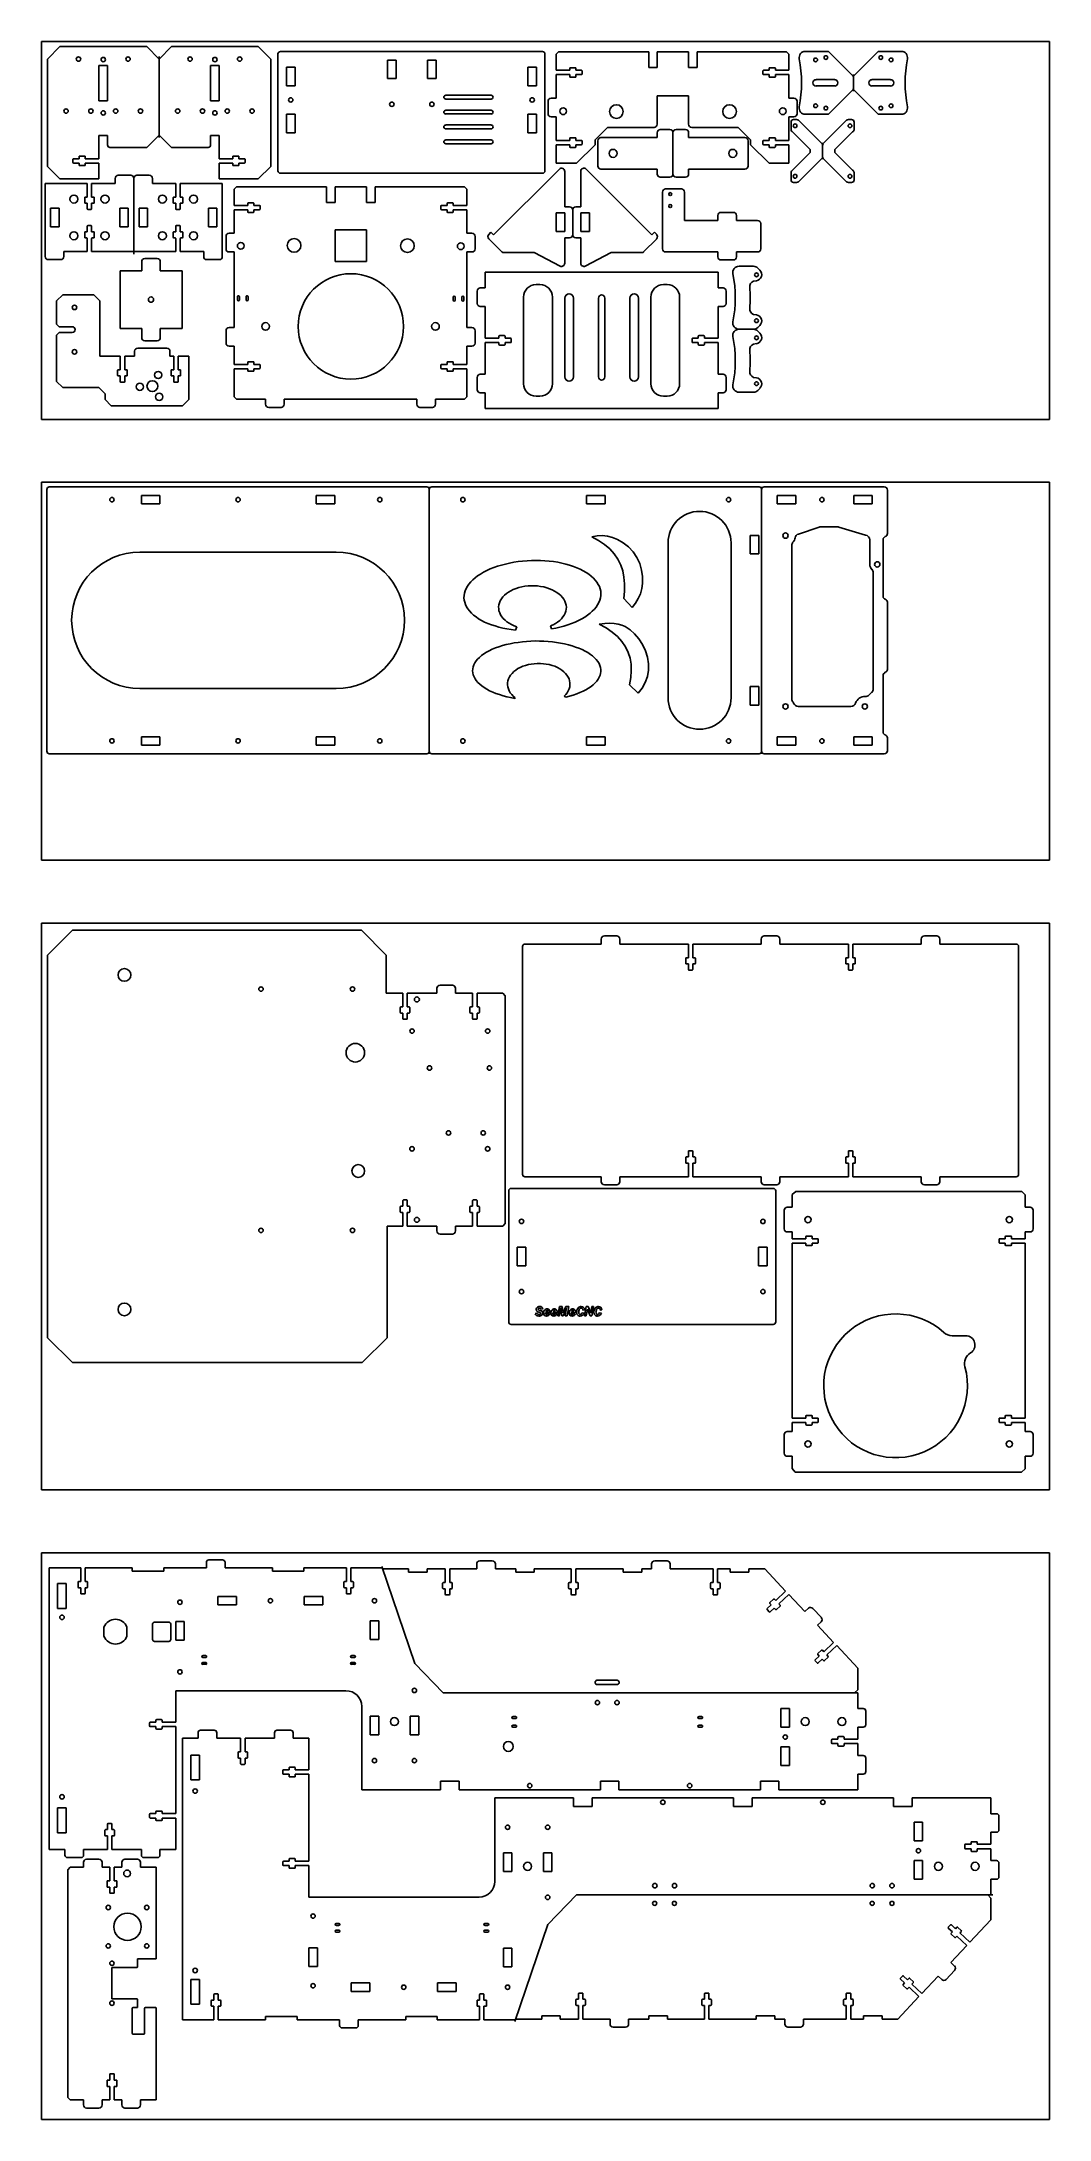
# Model space of a CAD drawing. Header units: inches. Extents: x -1252 to -440, y 63 to 1739.
import ezdxf

# ---------------------------------------------------------------- set-up
doc = ezdxf.new("R2010")
doc.units = ezdxf.units.IN
doc.header["$MEASUREMENT"] = 0
doc.linetypes.add('Continuous2', pattern=[0])

msp = doc.modelspace()

# ---------------------------------------------------------------- linework, layer by layer
at = {"color": 2, "linetype": 'Continuous2', "lineweight": -3, "true_color": 0xffff00}
for p, q in [((-1252.5, 1739.4), (-439.7, 1739.4)), ((-1252.5, 1434.6), (-1252.5, 1739.4)), ((-439.7, 1739.4), (-439.7, 1434.6)), ((-439.7, 1434.6), (-1252.5, 1434.6)), ((-1252.5, 1383.8), (-439.7, 1383.8)), ((-1252.5, 1079), (-1252.5, 1383.8)), ((-439.7, 1383.8), (-439.7, 1079)), ((-439.7, 1079), (-1252.5, 1079)), ((-1252.5, 1028.2), (-439.7, 1028.2)), ((-1252.5, 571), (-1252.5, 1028.2)), ((-439.7, 1028.2), (-439.7, 571)), ((-439.7, 571), (-1252.5, 571)), ((-1252.5, 520.2), (-439.7, 520.2)), ((-1252.5, 63), (-1252.5, 520.2)), ((-439.7, 520.2), (-439.7, 63)), ((-439.7, 63), (-1252.5, 63))]:
    msp.add_line(p, q, dxfattribs=at)
at = {"color": 1, "linetype": 'Continuous2', "lineweight": -3, "true_color": 0xff0000}
for p, q in [((-1247.7, 1725.3), (-1237.7, 1735.3)), ((-1237.7, 1735.3), (-1167.7, 1735.3)), ((-1167.7, 1735.3), (-1157.7, 1725.3)), ((-1147.7, 1735.3), (-1157.7, 1725.3)), ((-1077.7, 1735.3), (-1147.7, 1735.3)), ((-1067.7, 1725.3), (-1077.7, 1735.3)), ((-1061.8, 1729.4), (-1061.8, 1635.1)), ((-848.5, 1731.4), (-1059.8, 1731.4)), ((-846.5, 1635.1), (-846.5, 1729.4)), ((-835.5, 1731.2), (-837.5, 1729.2)), ((-837.5, 1729.2), (-837.5, 1716.2)), ((-762.8, 1731.2), (-835.5, 1731.2)), ((-762.8, 1718.5), (-762.8, 1731.2)), ((-756, 1718.5), (-756, 1731.2)), ((-730.6, 1731.2), (-756, 1731.2)), ((-730.6, 1718.5), (-730.6, 1731.2)), ((-723.7, 1731.2), (-723.7, 1718.5)), ((-651.7, 1731.2), (-723.7, 1731.2)), ((-649.7, 1729.2), (-651.7, 1731.2)), ((-649.7, 1716.2), (-649.7, 1729.2)), ((-618.6, 1731.5), (-636.5, 1731.5)), ((-598.4, 1712.1), (-617.2, 1730.9)), ((-597.2, 1712.1), (-578.4, 1730.9)), ((-577, 1731.5), (-559.1, 1731.5)), ((-1247.7, 1638.6), (-1247.7, 1725.3)), ((-1067.7, 1638.6), (-1067.7, 1725.3)), ((-826.5, 1716.2), (-837.5, 1716.2)), ((-837.5, 1712.7), (-837.5, 1693.7)), ((-837.5, 1712.7), (-826.5, 1712.7)), ((-826.5, 1717.8), (-826.5, 1716.2)), ((-826.5, 1712.7), (-826.5, 1711.1)), ((-822, 1718.3), (-826, 1718.3)), ((-826, 1710.6), (-822, 1710.6)), ((-821.5, 1716.2), (-821.5, 1717.8)), ((-817, 1716.2), (-821.5, 1716.2)), ((-821.5, 1711.1), (-821.5, 1712.7)), ((-821.5, 1712.7), (-817, 1712.7)), ((-816.5, 1713.2), (-816.5, 1715.7)), ((-756, 1718.5), (-762.8, 1718.5)), ((-723.7, 1718.5), (-730.6, 1718.5)), ((-670.7, 1715.7), (-670.7, 1713.2)), ((-665.7, 1716.2), (-670.2, 1716.2)), ((-670.2, 1712.7), (-665.7, 1712.7)), ((-665.7, 1717.8), (-665.7, 1716.2)), ((-665.7, 1712.7), (-665.7, 1711.1)), ((-661.2, 1718.3), (-665.2, 1718.3)), ((-665.2, 1710.6), (-661.2, 1710.6)), ((-660.7, 1716.2), (-660.7, 1717.8)), ((-649.7, 1716.2), (-660.7, 1716.2)), ((-660.7, 1711.1), (-660.7, 1712.7)), ((-660.7, 1712.7), (-649.7, 1712.7)), ((-649.7, 1693.7), (-649.7, 1712.7)), ((-837.5, 1693.7), (-841.5, 1693.7)), ((-756, 1695.6), (-730.6, 1695.6)), ((-756, 1695.6), (-756, 1672.7)), ((-730.6, 1695.6), (-730.6, 1672.7)), ((-645.7, 1693.7), (-649.7, 1693.7)), ((-617.2, 1681.3), (-598.4, 1700.1)), ((-578.4, 1681.3), (-597.2, 1700.1)), ((-844, 1691.2), (-844, 1681.2)), ((-841.5, 1678.7), (-837.5, 1678.7)), ((-837.5, 1678.7), (-837.5, 1659.7)), ((-649.7, 1659.7), (-649.7, 1678.7)), ((-649.7, 1678.7), (-645.7, 1678.7)), ((-643.5, 1676.5), (-646, 1676.5)), ((-643.2, 1681.2), (-643.2, 1691.2)), ((-636.5, 1680.7), (-618.6, 1680.7)), ((-601.8, 1676.5), (-599.2, 1676.5)), ((-559.1, 1680.7), (-577, 1680.7)), ((-1206.2, 1663.6), (-1206.2, 1644.9)), ((-1206.2, 1663.6), (-1199.3, 1663.6)), ((-1199.3, 1663.6), (-1199.3, 1656)), ((-1157.7, 1664), (-1167.7, 1654)), ((-1157.7, 1664), (-1147.7, 1654)), ((-1109.3, 1663.6), (-1116.2, 1663.6)), ((-1116.2, 1663.6), (-1116.2, 1656)), ((-1109.3, 1663.6), (-1109.3, 1644.9)), ((-826.5, 1659.7), (-837.5, 1659.7)), ((-826.5, 1661.3), (-826.5, 1659.7)), ((-822, 1661.8), (-826, 1661.8)), ((-821.5, 1659.7), (-821.5, 1661.3)), ((-817, 1659.7), (-821.5, 1659.7)), ((-806, 1660.2), (-796, 1670.2)), ((-806, 1660.2), (-806, 1656.2)), ((-756, 1661.9), (-801.3, 1661.9)), ((-758.5, 1670.2), (-796, 1670.2)), ((-756, 1665.9), (-756, 1661.9)), ((-745.8, 1668.4), (-753.5, 1668.4)), ((-740.8, 1668.4), (-733.1, 1668.4)), ((-730.6, 1665.9), (-730.6, 1661.9)), ((-730.6, 1661.9), (-685.2, 1661.9)), ((-690.6, 1670.2), (-728.1, 1670.2)), ((-690.6, 1670.2), (-680.6, 1660.2)), ((-680.6, 1656.2), (-680.6, 1660.2)), ((-665.7, 1659.7), (-670.2, 1659.7)), ((-665.7, 1661.3), (-665.7, 1659.7)), ((-661.2, 1661.8), (-665.2, 1661.8)), ((-660.7, 1659.7), (-660.7, 1661.3)), ((-649.7, 1659.7), (-660.7, 1659.7)), ((-648, 1674.5), (-648, 1668.3)), ((-632.6, 1652.3), (-646.8, 1666.5)), ((-623.2, 1657.1), (-642.1, 1675.9)), ((-622.1, 1657.1), (-603.2, 1675.9)), ((-612.6, 1652.3), (-598.5, 1666.5)), ((-597.2, 1674.5), (-597.2, 1668.3)), ((-1227.2, 1641.8), (-1227.2, 1644.4)), ((-1226.7, 1644.9), (-1222.2, 1644.9)), ((-1222.2, 1644.9), (-1222.2, 1646.5)), ((-1221.7, 1647), (-1217.7, 1647)), ((-1217.2, 1646.5), (-1217.2, 1644.9)), ((-1217.2, 1644.9), (-1206.2, 1644.9)), ((-1167.7, 1654), (-1197.3, 1654)), ((-1147.7, 1654), (-1118.2, 1654)), ((-1098.3, 1644.9), (-1109.3, 1644.9)), ((-1098.3, 1646.5), (-1098.3, 1644.9)), ((-1093.8, 1647), (-1097.8, 1647)), ((-1093.3, 1644.9), (-1093.3, 1646.5)), ((-1088.8, 1644.9), (-1093.3, 1644.9)), ((-1088.3, 1641.8), (-1088.3, 1644.4)), ((-837.5, 1656.1), (-837.5, 1641.2)), ((-837.5, 1656.1), (-826.5, 1656.1)), ((-826.5, 1656.1), (-826.5, 1654.5)), ((-826, 1654), (-822, 1654)), ((-821.5, 1654.5), (-821.5, 1656.1)), ((-821.5, 1656.1), (-817, 1656.1)), ((-821, 1641.2), (-806, 1656.2)), ((-816.5, 1656.6), (-816.5, 1659.2)), ((-803.8, 1659.4), (-803.8, 1639)), ((-682.7, 1659.4), (-682.7, 1639)), ((-680.6, 1656.2), (-665.6, 1641.2)), ((-670.7, 1659.2), (-670.7, 1656.6)), ((-670.2, 1656.1), (-665.7, 1656.1)), ((-665.7, 1656.1), (-665.7, 1654.5)), ((-665.2, 1654), (-661.2, 1654)), ((-660.7, 1654.5), (-660.7, 1656.1)), ((-660.7, 1656.1), (-649.7, 1656.1)), ((-649.7, 1641.2), (-649.7, 1656.1)), ((-646.8, 1635.7), (-632.6, 1649.8)), ((-642.1, 1626.3), (-623.2, 1645.1)), ((-632.6, 1649.8), (-632.6, 1652.3)), ((-603.2, 1626.3), (-622.1, 1645.1)), ((-612.6, 1649.8), (-612.6, 1652.3)), ((-598.5, 1635.7), (-612.6, 1649.8)), ((-1237.7, 1628.6), (-1247.7, 1638.6)), ((-1206.2, 1628.6), (-1237.7, 1628.6)), ((-1222.2, 1641.3), (-1226.7, 1641.3)), ((-1222.2, 1639.8), (-1222.2, 1641.3)), ((-1217.7, 1639.3), (-1221.7, 1639.3)), ((-1217.2, 1641.3), (-1217.2, 1639.8)), ((-1206.2, 1641.3), (-1217.2, 1641.3)), ((-1206.2, 1641.3), (-1206.2, 1628.6)), ((-1193.1, 1629), (-1193.1, 1625)), ((-1180.6, 1631.5), (-1190.6, 1631.5)), ((-1175.6, 1631.5), (-1165.6, 1631.5)), ((-1163.1, 1629), (-1163.1, 1625)), ((-1109.3, 1641.3), (-1109.3, 1628.6)), ((-1109.3, 1641.3), (-1098.3, 1641.3)), ((-1109.3, 1628.6), (-1077.7, 1628.6)), ((-1098.3, 1641.3), (-1098.3, 1639.8)), ((-1097.8, 1639.3), (-1093.8, 1639.3)), ((-1093.3, 1639.8), (-1093.3, 1641.3)), ((-1093.3, 1641.3), (-1088.8, 1641.3)), ((-1077.7, 1628.6), (-1067.7, 1638.6)), ((-1059.8, 1633.1), (-848.5, 1633.1)), ((-887.9, 1583.4), (-834.9, 1636.5)), ((-837.5, 1641.2), (-821, 1641.2)), ((-830.6, 1634.7), (-830.6, 1606.1)), ((-817.6, 1634.7), (-817.6, 1606.1)), ((-760.3, 1583.4), (-813.3, 1636.5)), ((-801.3, 1636.5), (-756, 1636.5)), ((-756, 1636.5), (-756, 1632.5)), ((-753.5, 1630), (-745.8, 1630)), ((-733.1, 1630), (-740.8, 1630)), ((-730.6, 1636.5), (-730.6, 1632.5)), ((-685.2, 1636.5), (-730.6, 1636.5)), ((-665.6, 1641.2), (-649.7, 1641.2)), ((-648, 1633.8), (-648, 1627.7)), ((-597.2, 1633.8), (-597.2, 1627.7)), ((-1249.5, 1625), (-1249.5, 1566)), ((-1215.6, 1625), (-1249.5, 1625)), ((-1217.7, 1609.5), (-1217.7, 1613.5)), ((-1217.2, 1614), (-1215.6, 1614)), ((-1215.6, 1614), (-1215.6, 1625)), ((-1212.1, 1625), (-1212.1, 1614)), ((-1193.1, 1625), (-1212.1, 1625)), ((-1212.1, 1614), (-1210.5, 1614)), ((-1210, 1613.5), (-1210, 1609.5)), ((-1163.1, 1625), (-1144.2, 1625)), ((-1146.3, 1613.5), (-1146.3, 1609.5)), ((-1144.2, 1614), (-1145.8, 1614)), ((-1144.2, 1625), (-1144.2, 1614)), ((-1140.6, 1625), (-1106.7, 1625)), ((-1140.6, 1614), (-1140.6, 1625)), ((-1139.1, 1614), (-1140.6, 1614)), ((-1138.6, 1609.5), (-1138.6, 1613.5)), ((-1106.7, 1625), (-1106.7, 1566)), ((-1095.2, 1622.2), (-1097.2, 1620.2)), ((-1097.2, 1620.2), (-1097.2, 1607.2)), ((-1022.6, 1622.2), (-1095.2, 1622.2)), ((-1022.6, 1622.2), (-1022.6, 1609.5)), ((-1022.6, 1609.5), (-1015.7, 1609.5)), ((-1015.7, 1609.5), (-1015.7, 1622.2)), ((-990.3, 1622.2), (-1015.7, 1622.2)), ((-990.3, 1622.2), (-990.3, 1609.5)), ((-990.3, 1609.5), (-983.5, 1609.5)), ((-983.5, 1609.5), (-983.5, 1622.2)), ((-911.4, 1622.2), (-983.5, 1622.2)), ((-909.4, 1620.2), (-911.4, 1622.2)), ((-909.4, 1607.2), (-909.4, 1620.2)), ((-751.7, 1618), (-751.7, 1572.2)), ((-736.5, 1620.5), (-749.2, 1620.5)), ((-734, 1595.1), (-734, 1618)), ((-646, 1625.7), (-643.5, 1625.7)), ((-599.2, 1625.7), (-601.8, 1625.7)), ((-1215.6, 1609), (-1217.2, 1609)), ((-1215.6, 1604.5), (-1215.6, 1609)), ((-1212.6, 1604), (-1215.1, 1604)), ((-1212.1, 1609), (-1212.1, 1604.5)), ((-1210.5, 1609), (-1212.1, 1609)), ((-1145.8, 1609), (-1144.2, 1609)), ((-1144.2, 1609), (-1144.2, 1604.5)), ((-1143.7, 1604), (-1141.1, 1604)), ((-1140.6, 1609), (-1139.1, 1609)), ((-1140.6, 1604.5), (-1140.6, 1609)), ((-1086.2, 1607.2), (-1097.2, 1607.2)), ((-1097.2, 1603.7), (-1097.2, 1584.7)), ((-1097.2, 1603.7), (-1086.2, 1603.7)), ((-1086.2, 1608.8), (-1086.2, 1607.2)), ((-1086.2, 1603.7), (-1086.2, 1602.1)), ((-1081.7, 1609.3), (-1085.7, 1609.3)), ((-1085.7, 1601.6), (-1081.7, 1601.6)), ((-1081.2, 1607.2), (-1081.2, 1608.8)), ((-1076.7, 1607.2), (-1081.2, 1607.2)), ((-1081.2, 1602.1), (-1081.2, 1603.7)), ((-1081.2, 1603.7), (-1076.7, 1603.7)), ((-1076.2, 1604.2), (-1076.2, 1606.7)), ((-930.4, 1606.7), (-930.4, 1604.2)), ((-925.4, 1607.2), (-929.9, 1607.2)), ((-929.9, 1603.7), (-925.4, 1603.7)), ((-925.4, 1608.8), (-925.4, 1607.2)), ((-925.4, 1603.7), (-925.4, 1602.1)), ((-920.9, 1609.3), (-924.9, 1609.3)), ((-924.9, 1601.6), (-920.9, 1601.6)), ((-920.4, 1607.2), (-920.4, 1608.8)), ((-909.4, 1607.2), (-920.4, 1607.2)), ((-920.4, 1602.1), (-920.4, 1603.7)), ((-920.4, 1603.7), (-909.4, 1603.7)), ((-909.4, 1584.7), (-909.4, 1603.7)), ((-826.6, 1606.1), (-830.6, 1606.1)), ((-821.6, 1606.1), (-817.6, 1606.1)), ((-707.1, 1595.1), (-734, 1595.1)), ((-707.1, 1599.1), (-707.1, 1595.1)), ((-694.6, 1601.6), (-704.6, 1601.6)), ((-692.1, 1595.1), (-692.1, 1599.1)), ((-675, 1595.1), (-692.1, 1595.1)), ((-1217.7, 1581.5), (-1217.7, 1585.5)), ((-1217.2, 1586), (-1215.6, 1586)), ((-1216.1, 1581), (-1217.2, 1581)), ((-1215.6, 1586), (-1215.6, 1590.5)), ((-1215.6, 1570), (-1215.6, 1580.5)), ((-1215.1, 1591), (-1212.6, 1591)), ((-1212.1, 1590.5), (-1212.1, 1586)), ((-1212.1, 1586), (-1210.5, 1586)), ((-1212.1, 1580.5), (-1212.1, 1570)), ((-1210.5, 1581), (-1211.6, 1581)), ((-1210, 1585.5), (-1210, 1581.5)), ((-1146.3, 1585.5), (-1146.3, 1581.5)), ((-1144.2, 1586), (-1145.8, 1586)), ((-1145.8, 1581), (-1144.7, 1581)), ((-1144.2, 1590.5), (-1144.2, 1586)), ((-1144.2, 1580.5), (-1144.2, 1570)), ((-1141.1, 1591), (-1143.7, 1591)), ((-1140.6, 1586), (-1140.6, 1590.5)), ((-1139.1, 1586), (-1140.6, 1586)), ((-1140.6, 1570), (-1140.6, 1580.5)), ((-1140.1, 1581), (-1139.1, 1581)), ((-1138.6, 1581.5), (-1138.6, 1585.5)), ((-1103.7, 1582.2), (-1103.7, 1572.2)), ((-1097.2, 1584.7), (-1101.2, 1584.7)), ((-905.4, 1584.7), (-909.4, 1584.7)), ((-902.9, 1572.2), (-902.9, 1582.2)), ((-891.8, 1583.8), (-890.1, 1585.6)), ((-881.3, 1569.8), (-891.8, 1580.3)), ((-890.1, 1585.6), (-887.9, 1583.4)), ((-830.6, 1581.1), (-826.6, 1581.1)), ((-830.6, 1581.1), (-830.6, 1560.5)), ((-817.6, 1581.1), (-821.6, 1581.1)), ((-817.6, 1581.1), (-817.6, 1560.5)), ((-766.9, 1569.8), (-756.4, 1580.3)), ((-758.2, 1585.6), (-760.3, 1583.4)), ((-756.4, 1583.8), (-758.2, 1585.6)), ((-672.5, 1572.2), (-672.5, 1592.6)), ((-1247, 1563.5), (-1237, 1563.5)), ((-1234.5, 1566), (-1234.5, 1570)), ((-1234.5, 1570), (-1215.6, 1570)), ((-1212.1, 1570), (-1178.1, 1570)), ((-1144.2, 1570), (-1178.1, 1570)), ((-1171.7, 1561.8), (-1171.7, 1554.3)), ((-1159.2, 1564.3), (-1169.2, 1564.3)), ((-1156.7, 1554.3), (-1156.7, 1561.8)), ((-1121.7, 1570), (-1140.6, 1570)), ((-1121.7, 1566), (-1121.7, 1570)), ((-1109.2, 1563.5), (-1119.2, 1563.5)), ((-1101.2, 1569.7), (-1097.2, 1569.7)), ((-1097.2, 1569.7), (-1097.2, 1508.6)), ((-909.4, 1569.7), (-905.4, 1569.7)), ((-909.4, 1508.6), (-909.4, 1569.7)), ((-855.1, 1569.1), (-879.6, 1569.1)), ((-855.1, 1569.1), (-834.3, 1558.3)), ((-793.1, 1569.1), (-814, 1558.3)), ((-793.1, 1569.1), (-768.6, 1569.1)), ((-749.2, 1569.7), (-707.1, 1569.7)), ((-707.1, 1565.7), (-707.1, 1569.7)), ((-694.6, 1563.2), (-704.6, 1563.2)), ((-692.1, 1569.7), (-692.1, 1565.7)), ((-692.1, 1569.7), (-675, 1569.7)), ((-1189.2, 1554.3), (-1189.2, 1508)), ((-1171.7, 1554.3), (-1189.2, 1554.3)), ((-1139.2, 1554.3), (-1156.7, 1554.3)), ((-1139.2, 1508), (-1139.2, 1554.3)), ((-706.9, 1553.3), (-894.7, 1553.3)), ((-894.7, 1553.3), (-894.7, 1540.6)), ((-706.9, 1540.6), (-706.9, 1553.3)), ((-690, 1558.1), (-678.3, 1558.1)), ((-675.9, 1546.5), (-678.3, 1546.1)), ((-674.8, 1556.6), (-673.1, 1555)), ((-1235.4, 1535.2), (-1240.4, 1530.2)), ((-1240.4, 1530.2), (-1240.4, 1511.3)), ((-1210.4, 1535.2), (-1235.4, 1535.2)), ((-1205.4, 1530.2), (-1210.4, 1535.2)), ((-1205.4, 1485.6), (-1205.4, 1530.2)), ((-901.2, 1538.1), (-901.2, 1528.1)), ((-894.7, 1540.6), (-898.7, 1540.6)), ((-898.7, 1525.6), (-894.7, 1525.6)), ((-894.7, 1525.6), (-894.7, 1500.1)), ((-706.9, 1540.6), (-702.9, 1540.6)), ((-702.9, 1525.6), (-706.9, 1525.6)), ((-706.9, 1500.1), (-706.9, 1525.6)), ((-700.4, 1538.1), (-700.4, 1528.1)), ((-1240.4, 1511.3), (-1238.4, 1509.3)), ((-1227.7, 1509.3), (-1238.4, 1509.3)), ((-678.3, 1519.3), (-675.9, 1518.9)), ((-673.1, 1510.4), (-674.8, 1508.8)), ((-1238.4, 1504.6), (-1240.4, 1502.6)), ((-1240.4, 1502.6), (-1240.4, 1465.2)), ((-1238.4, 1504.6), (-1227.7, 1504.6)), ((-1189.2, 1508), (-1171.7, 1508)), ((-1151.4, 1492.1), (-1174.9, 1492.1)), ((-1171.7, 1500.5), (-1171.7, 1508)), ((-1159.2, 1498), (-1169.2, 1498)), ((-1156.7, 1508), (-1156.7, 1500.5)), ((-1156.7, 1508), (-1139.2, 1508)), ((-1103.7, 1506.1), (-1103.7, 1496.1)), ((-1097.2, 1508.6), (-1101.2, 1508.6)), ((-1101.2, 1493.6), (-1097.2, 1493.6)), ((-1097.2, 1493.6), (-1097.2, 1479)), ((-905.4, 1508.6), (-909.4, 1508.6)), ((-909.4, 1493.6), (-905.4, 1493.6)), ((-909.4, 1479), (-909.4, 1493.6)), ((-902.9, 1496.1), (-902.9, 1506.1)), ((-883.7, 1500.1), (-894.7, 1500.1)), ((-894.7, 1496.6), (-894.7, 1471)), ((-894.7, 1496.6), (-883.7, 1496.6)), ((-883.7, 1501.7), (-883.7, 1500.1)), ((-883.7, 1496.6), (-883.7, 1495)), ((-879.2, 1502.2), (-883.2, 1502.2)), ((-883.2, 1494.5), (-879.2, 1494.5)), ((-878.7, 1500.1), (-878.7, 1501.7)), ((-874.2, 1500.1), (-878.7, 1500.1)), ((-878.7, 1495), (-878.7, 1496.6)), ((-878.7, 1496.6), (-874.2, 1496.6)), ((-873.7, 1497.1), (-873.7, 1499.6)), ((-727.9, 1499.6), (-727.9, 1497.1)), ((-722.9, 1500.1), (-727.4, 1500.1)), ((-727.4, 1496.6), (-722.9, 1496.6)), ((-722.9, 1501.7), (-722.9, 1500.1)), ((-722.9, 1496.6), (-722.9, 1495)), ((-718.4, 1502.2), (-722.4, 1502.2)), ((-722.4, 1494.5), (-718.4, 1494.5)), ((-717.9, 1500.1), (-717.9, 1501.7)), ((-706.9, 1500.1), (-717.9, 1500.1)), ((-717.9, 1495), (-717.9, 1496.6)), ((-717.9, 1496.6), (-706.9, 1496.6)), ((-706.9, 1471), (-706.9, 1496.6)), ((-678.3, 1495.3), (-675.9, 1495.7)), ((-673.1, 1504.2), (-674.8, 1505.8)), ((-1189, 1485.6), (-1205.4, 1485.6)), ((-1189, 1485.6), (-1189, 1474.6)), ((-1177.4, 1485.6), (-1185.4, 1485.6)), ((-1185.4, 1474.6), (-1185.4, 1485.6)), ((-1177.4, 1489.6), (-1177.4, 1485.6)), ((-1148.9, 1485.6), (-1148.9, 1489.6)), ((-1145.9, 1485.6), (-1148.9, 1485.6)), ((-1145.9, 1485.6), (-1145.9, 1474.6)), ((-1133.7, 1485.6), (-1142.4, 1485.6)), ((-1142.4, 1474.6), (-1142.4, 1485.6)), ((-1133.7, 1450.6), (-1133.7, 1485.6)), ((-1086.2, 1479), (-1097.2, 1479)), ((-1097.2, 1475.4), (-1097.2, 1452.8)), ((-1097.2, 1475.4), (-1086.2, 1475.4)), ((-1086.2, 1480.6), (-1086.2, 1479)), ((-1086.2, 1475.4), (-1086.2, 1473.9)), ((-1081.7, 1481.1), (-1085.7, 1481.1)), ((-1081.2, 1479), (-1081.2, 1480.6)), ((-1076.7, 1479), (-1081.2, 1479)), ((-1081.2, 1473.9), (-1081.2, 1475.4)), ((-1081.2, 1475.4), (-1076.7, 1475.4)), ((-1076.2, 1475.9), (-1076.2, 1478.5)), ((-930.4, 1478.5), (-930.4, 1475.9)), ((-925.4, 1479), (-929.9, 1479)), ((-929.9, 1475.4), (-925.4, 1475.4)), ((-925.4, 1480.6), (-925.4, 1479)), ((-925.4, 1475.4), (-925.4, 1473.9)), ((-920.9, 1481.1), (-924.9, 1481.1)), ((-920.4, 1479), (-920.4, 1480.6)), ((-909.4, 1479), (-920.4, 1479)), ((-920.4, 1473.9), (-920.4, 1475.4)), ((-920.4, 1475.4), (-909.4, 1475.4)), ((-909.4, 1452.8), (-909.4, 1475.4)), ((-1240.4, 1465.2), (-1235.4, 1460.2)), ((-1235.4, 1460.2), (-1206.3, 1460.2)), ((-1206.3, 1460.2), (-1201.3, 1455.2)), ((-1191.1, 1474.1), (-1191.1, 1470.1)), ((-1189, 1474.6), (-1190.6, 1474.6)), ((-1190.6, 1469.6), (-1189, 1469.6)), ((-1189, 1469.6), (-1189, 1465.1)), ((-1188.5, 1464.6), (-1185.9, 1464.6)), ((-1183.8, 1474.6), (-1185.4, 1474.6)), ((-1185.4, 1465.1), (-1185.4, 1469.6)), ((-1185.4, 1469.6), (-1183.8, 1469.6)), ((-1183.3, 1470.1), (-1183.3, 1474.1)), ((-1148, 1474.1), (-1148, 1470.1)), ((-1145.9, 1474.6), (-1147.5, 1474.6)), ((-1147.5, 1469.6), (-1145.9, 1469.6)), ((-1145.9, 1469.6), (-1145.9, 1465.1)), ((-1145.4, 1464.6), (-1142.9, 1464.6)), ((-1140.8, 1474.6), (-1142.4, 1474.6)), ((-1142.4, 1465.1), (-1142.4, 1469.6)), ((-1142.4, 1469.6), (-1140.8, 1469.6)), ((-1140.3, 1470.1), (-1140.3, 1474.1)), ((-1085.7, 1473.4), (-1081.7, 1473.4)), ((-924.9, 1473.4), (-920.9, 1473.4)), ((-901.2, 1468.5), (-901.2, 1458.5)), ((-894.7, 1471), (-898.7, 1471)), ((-706.9, 1471), (-702.9, 1471)), ((-700.4, 1468.5), (-700.4, 1458.5)), ((-675.9, 1468.1), (-678.3, 1468.5)), ((-674.8, 1458), (-673.1, 1459.6)), ((-1201.3, 1455.2), (-1201.3, 1450.6)), ((-1201.3, 1450.6), (-1196.3, 1445.6)), ((-1196.3, 1445.6), (-1138.7, 1445.6)), ((-1138.7, 1445.6), (-1133.7, 1450.6)), ((-1097.2, 1452.8), (-1095.2, 1450.8)), ((-1095.2, 1450.8), (-1071.8, 1450.8)), ((-1071.8, 1450.8), (-1071.8, 1446.8)), ((-1069.3, 1444.3), (-1059.3, 1444.3)), ((-1056.8, 1450.8), (-949.8, 1450.8)), ((-1056.8, 1446.8), (-1056.8, 1450.8)), ((-949.8, 1450.8), (-949.8, 1446.8)), ((-947.3, 1444.3), (-937.3, 1444.3)), ((-934.8, 1450.8), (-911.4, 1450.8)), ((-934.8, 1446.8), (-934.8, 1450.8)), ((-911.4, 1450.8), (-909.4, 1452.8)), ((-898.7, 1456), (-894.7, 1456)), ((-894.7, 1456), (-894.7, 1443.3)), ((-894.7, 1443.3), (-706.9, 1443.3)), ((-702.9, 1456), (-706.9, 1456)), ((-706.9, 1443.3), (-706.9, 1456)), ((-690, 1456.5), (-678.3, 1456.5)), ((-1248.2, 1378.1), (-1248.2, 1166.8)), ((-941.8, 1380.1), (-1246.2, 1380.1)), ((-673.8, 1380.1), (-937.8, 1380.1)), ((-669.8, 1380.1), (-572.8, 1380.1)), ((-570.3, 1377.6), (-570.3, 1342.4)), ((-573.8, 1337.6), (-573.8, 1291.8)), ((-570.3, 1287.1), (-570.3, 1232.9)), ((-573.8, 1228.1), (-573.8, 1182.3)), ((-570.3, 1177.6), (-570.3, 1167.3)), ((-1246.2, 1164.8), (-941.8, 1164.8)), ((-937.8, 1164.8), (-673.8, 1164.8)), ((-669.8, 1164.8), (-572.8, 1164.8)), ((-1247.6, 1002.4), (-1227.6, 1022.4)), ((-1227.6, 1022.4), (-994.5, 1022.4)), ((-994.5, 1022.4), (-974.5, 1002.4)), ((-864.6, 1009.3), (-864.6, 825.5)), ((-801.1, 1011.3), (-862.6, 1011.3)), ((-801.1, 1015.3), (-801.1, 1011.3)), ((-788.6, 1017.8), (-798.6, 1017.8)), ((-786.1, 1011.3), (-786.1, 1015.3)), ((-730.8, 1011.3), (-786.1, 1011.3)), ((-730.8, 1000.3), (-730.8, 1011.3)), ((-727.3, 1011.3), (-727.3, 1000.3)), ((-672.1, 1011.3), (-727.3, 1011.3)), ((-672.1, 1015.3), (-672.1, 1011.3)), ((-659.6, 1017.8), (-669.6, 1017.8)), ((-657.1, 1011.3), (-657.1, 1015.3)), ((-601.8, 1011.3), (-657.1, 1011.3)), ((-601.8, 1000.3), (-601.8, 1011.3)), ((-598.3, 1011.3), (-598.3, 1000.3)), ((-543, 1011.3), (-598.3, 1011.3)), ((-543, 1015.3), (-543, 1011.3)), ((-530.5, 1017.8), (-540.5, 1017.8)), ((-528, 1011.3), (-528, 1015.3)), ((-466.5, 1011.3), (-528, 1011.3)), ((-464.5, 825.5), (-464.5, 1009.3)), ((-1247.6, 693.6), (-1247.6, 1002.4)), ((-974.5, 1002.4), (-974.5, 971.6)), ((-732.9, 995.8), (-732.9, 999.8)), ((-732.4, 1000.3), (-730.8, 1000.3)), ((-730.8, 995.3), (-732.4, 995.3)), ((-730.8, 990.8), (-730.8, 995.3)), ((-727.8, 990.3), (-730.3, 990.3)), ((-727.3, 1000.3), (-725.7, 1000.3)), ((-727.3, 995.3), (-727.3, 990.8)), ((-725.7, 995.3), (-727.3, 995.3)), ((-725.2, 999.8), (-725.2, 995.8)), ((-603.9, 995.8), (-603.9, 999.8)), ((-603.4, 1000.3), (-601.8, 1000.3)), ((-601.8, 995.3), (-603.4, 995.3)), ((-601.8, 990.8), (-601.8, 995.3)), ((-598.8, 990.3), (-601.3, 990.3)), ((-598.3, 1000.3), (-596.7, 1000.3)), ((-598.3, 995.3), (-598.3, 990.8)), ((-596.7, 995.3), (-598.3, 995.3)), ((-596.2, 999.8), (-596.2, 995.8)), ((-933.6, 971.6), (-933.6, 975.6)), ((-931.1, 978.1), (-921.1, 978.1)), ((-918.6, 975.6), (-918.6, 971.6)), ((-974.5, 971.6), (-961.1, 971.6)), ((-963.2, 960.1), (-963.2, 956.1)), ((-961.1, 960.6), (-962.7, 960.6)), ((-962.7, 955.6), (-961.1, 955.6)), ((-961.1, 971.6), (-961.1, 960.6)), ((-961.1, 955.6), (-961.1, 951.1)), ((-957.5, 971.6), (-933.6, 971.6)), ((-957.5, 960.6), (-957.5, 971.6)), ((-956, 960.6), (-957.5, 960.6)), ((-957.5, 955.6), (-956, 955.6)), ((-957.5, 951.1), (-957.5, 955.6)), ((-955.5, 956.1), (-955.5, 960.1)), ((-918.6, 971.6), (-904.9, 971.6)), ((-907, 960.1), (-907, 956.1)), ((-904.9, 960.6), (-906.5, 960.6)), ((-906.5, 955.6), (-904.9, 955.6)), ((-904.9, 971.6), (-904.9, 960.6)), ((-904.9, 955.6), (-904.9, 951.1)), ((-901.3, 971.6), (-880.5, 971.6)), ((-901.3, 960.6), (-901.3, 971.6)), ((-899.8, 960.6), (-901.3, 960.6)), ((-901.3, 955.6), (-899.8, 955.6)), ((-901.3, 951.1), (-901.3, 955.6)), ((-899.3, 956.1), (-899.3, 960.1)), ((-880.5, 971.6), (-878.5, 969.6)), ((-878.5, 969.6), (-878.5, 785.8)), ((-960.6, 950.6), (-958, 950.6)), ((-904.4, 950.6), (-901.8, 950.6)), ((-732.9, 835), (-732.9, 839)), ((-732.4, 839.5), (-730.8, 839.5)), ((-730.8, 839.5), (-730.8, 844)), ((-730.3, 844.5), (-727.8, 844.5)), ((-727.3, 844), (-727.3, 839.5)), ((-727.3, 839.5), (-725.7, 839.5)), ((-725.2, 839), (-725.2, 835)), ((-603.9, 835), (-603.9, 839)), ((-603.4, 839.5), (-601.8, 839.5)), ((-601.8, 839.5), (-601.8, 844)), ((-601.3, 844.5), (-598.8, 844.5)), ((-598.3, 844), (-598.3, 839.5)), ((-598.3, 839.5), (-596.7, 839.5)), ((-596.2, 839), (-596.2, 835)), ((-862.6, 823.5), (-801.1, 823.5)), ((-801.1, 823.5), (-801.1, 819.5)), ((-786.1, 823.5), (-730.8, 823.5)), ((-786.1, 819.5), (-786.1, 823.5)), ((-730.8, 834.5), (-732.4, 834.5)), ((-730.8, 823.5), (-730.8, 834.5)), ((-727.3, 834.5), (-727.3, 823.5)), ((-725.7, 834.5), (-727.3, 834.5)), ((-727.3, 823.5), (-672.1, 823.5)), ((-672.1, 823.5), (-672.1, 819.5)), ((-657.1, 823.5), (-601.8, 823.5)), ((-657.1, 819.5), (-657.1, 823.5)), ((-601.8, 834.5), (-603.4, 834.5)), ((-601.8, 823.5), (-601.8, 834.5)), ((-598.3, 834.5), (-598.3, 823.5)), ((-596.7, 834.5), (-598.3, 834.5)), ((-598.3, 823.5), (-543, 823.5)), ((-543, 823.5), (-543, 819.5)), ((-528, 823.5), (-466.5, 823.5)), ((-528, 819.5), (-528, 823.5)), ((-958, 804.8), (-960.6, 804.8)), ((-901.8, 804.8), (-904.4, 804.8)), ((-875.7, 812.1), (-875.7, 706.4)), ((-662.4, 814.1), (-873.7, 814.1)), ((-798.6, 817), (-788.6, 817)), ((-669.6, 817), (-659.6, 817)), ((-660.4, 706.4), (-660.4, 812.1)), ((-644.3, 811.7), (-647.1, 809.2)), ((-647.1, 809.2), (-647.1, 799)), ((-461.8, 811.7), (-644.3, 811.7)), ((-540.5, 817), (-530.5, 817)), ((-459.3, 808.9), (-461.8, 811.7)), ((-459.3, 799), (-459.3, 808.9)), ((-963.2, 799.3), (-963.2, 795.3)), ((-961.1, 799.8), (-962.7, 799.8)), ((-962.7, 794.8), (-961.1, 794.8)), ((-961.1, 804.3), (-961.1, 799.8)), ((-961.1, 794.8), (-961.1, 783.8)), ((-957.5, 799.8), (-957.5, 804.3)), ((-956, 799.8), (-957.5, 799.8)), ((-957.5, 794.8), (-956, 794.8)), ((-957.5, 783.8), (-957.5, 794.8)), ((-955.5, 795.3), (-955.5, 799.3)), ((-907, 799.3), (-907, 795.3)), ((-904.9, 799.8), (-906.5, 799.8)), ((-906.5, 794.8), (-904.9, 794.8)), ((-904.9, 804.3), (-904.9, 799.8)), ((-904.9, 794.8), (-904.9, 783.8)), ((-901.3, 799.8), (-901.3, 804.3)), ((-899.8, 799.8), (-901.3, 799.8)), ((-901.3, 794.8), (-899.8, 794.8)), ((-901.3, 783.8), (-901.3, 794.8)), ((-899.3, 795.3), (-899.3, 799.3)), ((-653.6, 796.5), (-653.6, 781.5)), ((-647.1, 799), (-651.1, 799)), ((-459.3, 799), (-455.3, 799)), ((-452.8, 796.5), (-452.8, 781.5)), ((-973.8, 783.8), (-973.8, 693.6)), ((-961.1, 783.8), (-973.8, 783.8)), ((-933.6, 783.8), (-957.5, 783.8)), ((-933.6, 779.8), (-933.6, 783.8)), ((-921.1, 777.3), (-931.1, 777.3)), ((-918.6, 783.8), (-918.6, 779.8)), ((-904.9, 783.8), (-918.6, 783.8)), ((-880.5, 783.8), (-901.3, 783.8)), ((-878.5, 785.8), (-880.5, 783.8)), ((-651.1, 779), (-647.1, 779)), ((-647.1, 779), (-647.1, 773.6)), ((-647.1, 773.6), (-636.1, 773.6)), ((-636.1, 773.6), (-636.1, 775.2)), ((-635.6, 775.7), (-631.6, 775.7)), ((-631.1, 775.2), (-631.1, 773.6)), ((-631.1, 773.6), (-626.6, 773.6)), ((-626.1, 773.1), (-626.1, 770.6)), ((-480.3, 773.1), (-480.3, 770.6)), ((-475.3, 773.6), (-479.8, 773.6)), ((-475.3, 775.2), (-475.3, 773.6)), ((-470.8, 775.7), (-474.8, 775.7)), ((-470.3, 773.6), (-470.3, 775.2)), ((-459.3, 773.6), (-470.3, 773.6)), ((-455.3, 779), (-459.3, 779)), ((-459.3, 773.6), (-459.3, 779)), ((-647.1, 770.1), (-647.1, 628.9)), ((-636.1, 770.1), (-647.1, 770.1)), ((-636.1, 768.5), (-636.1, 770.1)), ((-631.6, 768), (-635.6, 768)), ((-631.1, 770.1), (-631.1, 768.5)), ((-626.6, 770.1), (-631.1, 770.1)), ((-479.8, 770.1), (-475.3, 770.1)), ((-475.3, 770.1), (-475.3, 768.5)), ((-474.8, 768), (-470.8, 768)), ((-470.3, 768.5), (-470.3, 770.1)), ((-470.3, 770.1), (-459.3, 770.1)), ((-459.3, 628.9), (-459.3, 770.1)), ((-873.7, 704.4), (-662.4, 704.4)), ((-1227.6, 673.6), (-1247.6, 693.6)), ((-973.8, 693.6), (-993.8, 673.6)), ((-993.8, 673.6), (-1227.6, 673.6)), ((-647.1, 628.9), (-636.1, 628.9)), ((-647.1, 625.3), (-647.1, 618)), ((-636.1, 625.3), (-647.1, 625.3)), ((-636.1, 628.9), (-636.1, 630.5)), ((-636.1, 623.7), (-636.1, 625.3)), ((-635.6, 631), (-631.6, 631)), ((-631.6, 623.2), (-635.6, 623.2)), ((-631.1, 630.5), (-631.1, 628.9)), ((-631.1, 628.9), (-626.6, 628.9)), ((-631.1, 625.3), (-631.1, 623.7)), ((-626.6, 625.3), (-631.1, 625.3)), ((-626.1, 628.4), (-626.1, 625.8)), ((-480.3, 628.4), (-480.3, 625.8)), ((-475.3, 628.9), (-479.8, 628.9)), ((-479.8, 625.3), (-475.3, 625.3)), ((-475.3, 630.5), (-475.3, 628.9)), ((-475.3, 625.3), (-475.3, 623.7)), ((-470.8, 631), (-474.8, 631)), ((-474.8, 623.2), (-470.8, 623.2)), ((-470.3, 628.9), (-470.3, 630.5)), ((-459.3, 628.9), (-470.3, 628.9)), ((-470.3, 623.7), (-470.3, 625.3)), ((-470.3, 625.3), (-459.3, 625.3)), ((-459.3, 618), (-459.3, 625.3)), ((-653.6, 615.5), (-653.6, 600.5)), ((-647.1, 618), (-651.1, 618)), ((-459.3, 618), (-455.3, 618)), ((-452.8, 615.5), (-452.8, 600.5)), ((-651.1, 598), (-647.1, 598)), ((-647.1, 598), (-647.1, 588.1)), ((-647.1, 588.1), (-644.6, 585.3)), ((-462.1, 585.3), (-459.3, 587.8)), ((-455.3, 598), (-459.3, 598)), ((-459.3, 587.8), (-459.3, 598)), ((-644.6, 585.3), (-462.1, 585.3)), ((-1246.3, 508), (-1246.3, 280.8)), ((-1220.9, 508), (-1246.3, 508)), ((-1220.9, 508), (-1220.9, 497)), ((-1217.4, 497), (-1217.4, 508)), ((-1179.3, 508), (-1217.4, 508)), ((-1179.3, 508), (-1179.3, 505.3)), ((-1179.3, 505.3), (-1153.9, 505.3)), ((-1153.9, 505.3), (-1153.9, 508)), ((-1119.5, 508), (-1153.9, 508)), ((-1119.5, 508), (-1119.5, 512.5)), ((-1106.5, 514.5), (-1117.5, 514.5)), ((-1104.5, 508), (-1104.5, 512.5)), ((-1066.3, 508), (-1104.5, 508)), ((-1066.3, 508), (-1066.3, 505.3)), ((-1066.3, 505.3), (-1040.9, 505.3)), ((-1040.9, 505.3), (-1040.9, 508)), ((-1006.6, 508), (-1040.9, 508)), ((-1006.6, 508), (-1006.6, 497)), ((-1003.1, 497), (-1003.1, 508)), ((-977.7, 508), (-1003.1, 508)), ((-977.7, 508), (-977.4, 507.2)), ((-977.4, 507.2), (-956.6, 507.2)), ((-956.6, 504.5), (-956.6, 507.2)), ((-941.6, 504.5), (-956.6, 504.5)), ((-941.6, 507.2), (-926.9, 507.2)), ((-941.6, 507.2), (-941.6, 504.5)), ((-926.9, 507.2), (-926.9, 496.2)), ((-923.3, 507.2), (-901.5, 507.2)), ((-923.3, 496.2), (-923.3, 507.2)), ((-901.5, 511.2), (-901.5, 507.2)), ((-899, 513.7), (-889, 513.7)), ((-886.5, 511.2), (-886.5, 507.2)), ((-886.5, 507.2), (-870.1, 507.2)), ((-870.1, 504.5), (-870.1, 507.2)), ((-855.1, 504.5), (-870.1, 504.5)), ((-855.1, 507.2), (-825.3, 507.2)), ((-855.1, 507.2), (-855.1, 504.5)), ((-825.3, 507.2), (-825.3, 496.2)), ((-821.7, 507.2), (-783.5, 507.2)), ((-821.7, 496.2), (-821.7, 507.2)), ((-783.5, 504.5), (-783.5, 507.2)), ((-768.5, 504.5), (-783.5, 504.5)), ((-768.5, 507.2), (-760.5, 507.2)), ((-768.5, 507.2), (-768.5, 504.5)), ((-760.5, 511.2), (-760.5, 507.2)), ((-758, 513.7), (-748, 513.7)), ((-745.5, 511.2), (-745.5, 507.2)), ((-745.5, 507.2), (-710.9, 507.2)), ((-710.9, 507.2), (-710.9, 496.2)), ((-707.4, 507.2), (-697, 507.2)), ((-707.4, 496.2), (-707.4, 507.2)), ((-697, 504.5), (-697, 507.2)), ((-682, 504.5), (-697, 504.5)), ((-682, 507.2), (-669.3, 507.2)), ((-682, 507.2), (-682, 504.5)), ((-669.3, 507.2), (-652.4, 489.1)), ((-1223, 496.5), (-1223, 492.5)), ((-1220.9, 497), (-1222.5, 497)), ((-1222.5, 492), (-1220.9, 492)), ((-1220.9, 492), (-1220.9, 487.5)), ((-1220.4, 487), (-1217.9, 487)), ((-1215.8, 497), (-1217.4, 497)), ((-1217.4, 487.5), (-1217.4, 492)), ((-1217.4, 492), (-1215.8, 492)), ((-1215.3, 492.5), (-1215.3, 496.5)), ((-1008.7, 496.5), (-1008.7, 492.5)), ((-1006.6, 497), (-1008.2, 497)), ((-1008.2, 492), (-1006.6, 492)), ((-1006.6, 492), (-1006.6, 487.5)), ((-1006.1, 487), (-1003.6, 487)), ((-1001.5, 497), (-1003.1, 497)), ((-1003.1, 487.5), (-1003.1, 492)), ((-1003.1, 492), (-1001.5, 492)), ((-1001, 492.5), (-1001, 496.5)), ((-929, 495.7), (-929, 491.7)), ((-926.9, 496.2), (-928.5, 496.2)), ((-928.5, 491.2), (-926.9, 491.2)), ((-926.9, 491.2), (-926.9, 486.7)), ((-926.4, 486.2), (-923.8, 486.2)), ((-921.8, 496.2), (-923.3, 496.2)), ((-923.3, 491.2), (-921.8, 491.2)), ((-923.3, 486.7), (-923.3, 491.2)), ((-921.3, 491.7), (-921.3, 495.7)), ((-827.4, 495.7), (-827.4, 491.7)), ((-825.3, 496.2), (-826.9, 496.2)), ((-826.9, 491.2), (-825.3, 491.2)), ((-825.3, 491.2), (-825.3, 486.7)), ((-824.8, 486.2), (-822.2, 486.2)), ((-820.1, 496.2), (-821.7, 496.2)), ((-821.7, 491.2), (-820.1, 491.2)), ((-821.7, 486.7), (-821.7, 491.2)), ((-819.6, 491.7), (-819.6, 495.7)), ((-713, 495.7), (-713, 491.7)), ((-710.9, 496.2), (-712.5, 496.2)), ((-712.5, 491.2), (-710.9, 491.2)), ((-710.9, 491.2), (-710.9, 486.7)), ((-710.4, 486.2), (-707.9, 486.2)), ((-705.8, 496.2), (-707.4, 496.2)), ((-707.4, 491.2), (-705.8, 491.2)), ((-707.4, 486.7), (-707.4, 491.2)), ((-705.3, 491.7), (-705.3, 495.7)), ((-652.4, 489.1), (-660.4, 481.6)), ((-657.9, 479), (-649.9, 486.5)), ((-649.9, 486.5), (-636.9, 472.7)), ((-664, 478.2), (-667.3, 475.1)), ((-667.3, 474.4), (-665.6, 472.5)), ((-662.2, 482.8), (-665.1, 480.1)), ((-665.1, 479.3), (-664, 478.2)), ((-664.9, 472.5), (-661.6, 475.6)), ((-661.6, 475.6), (-660.5, 474.4)), ((-660.4, 481.6), (-661.5, 482.8)), ((-659.8, 474.4), (-656.9, 477.2)), ((-656.9, 477.9), (-657.9, 479)), ((-634, 475.4), (-636.9, 472.7)), ((-623.6, 468), (-630.5, 475.3)), ((-626.7, 461.7), (-623.8, 464.5)), ((-626.7, 461.7), (-613.7, 447.9)), ((-625.3, 436.9), (-628.6, 433.9)), ((-623.5, 441.5), (-626.4, 438.8)), ((-626.4, 438.1), (-625.3, 436.9)), ((-621.7, 440.4), (-622.8, 441.5)), ((-613.7, 447.9), (-621.7, 440.4)), ((-621.1, 433.2), (-618.2, 435.9)), ((-619.3, 437.8), (-611.2, 445.3)), ((-618.2, 436.6), (-619.3, 437.8)), ((-611.2, 445.3), (-594.3, 427.2)), ((-628.7, 433.1), (-626.9, 431.3)), ((-626.2, 431.3), (-622.9, 434.3)), ((-622.9, 434.3), (-621.8, 433.2)), ((-594.3, 427.2), (-594.3, 409.7)), ((-1144.3, 408.9), (-1007, 408.9)), ((-1144.3, 383.5), (-1144.3, 408.9)), ((-594.3, 409.7), (-596.8, 407.2)), ((-596.8, 407.2), (-594.3, 407.2)), ((-594.3, 394.5), (-594.3, 407.2)), ((-1155.8, 385.6), (-1159.8, 385.6)), ((-994.3, 396.2), (-994.3, 328.9)), ((-594.3, 394.5), (-589.8, 394.5)), ((-587.8, 392.5), (-587.8, 381.5)), ((-1165.3, 383), (-1165.3, 380.5)), ((-1160.3, 383.5), (-1164.8, 383.5)), ((-1164.8, 380), (-1160.3, 380)), ((-1160.3, 385.1), (-1160.3, 383.5)), ((-1160.3, 380), (-1160.3, 378.4)), ((-1159.8, 377.9), (-1155.8, 377.9)), ((-1155.3, 383.5), (-1155.3, 385.1)), ((-1144.3, 383.5), (-1155.3, 383.5)), ((-1155.3, 378.4), (-1155.3, 380)), ((-1155.3, 380), (-1144.3, 380)), ((-1144.3, 309.8), (-1144.3, 380)), ((-1138.9, 370.5), (-1126.2, 370.5)), ((-1138.9, 143.3), (-1138.9, 370.5)), ((-1126.2, 370.5), (-1126.2, 375)), ((-1113.2, 377), (-1124.2, 377)), ((-1111.2, 370.5), (-1111.2, 375)), ((-1111.2, 370.5), (-1091.9, 370.5)), ((-1091.9, 359.5), (-1091.9, 370.5)), ((-1088.4, 370.5), (-1064.6, 370.5)), ((-1088.4, 370.5), (-1088.4, 359.5)), ((-1064.6, 370.5), (-1064.6, 375)), ((-1051.6, 377), (-1062.6, 377)), ((-1049.6, 370.5), (-1049.6, 375)), ((-1049.6, 370.5), (-1036.9, 370.5)), ((-1036.9, 370.5), (-1036.9, 345.1)), ((-615.3, 369.3), (-615.3, 366.8)), ((-610.3, 369.8), (-614.8, 369.8)), ((-610.3, 371.4), (-610.3, 369.8)), ((-605.8, 371.9), (-609.8, 371.9)), ((-605.3, 369.8), (-605.3, 371.4)), ((-594.3, 369.8), (-605.3, 369.8)), ((-594.3, 379.5), (-589.8, 379.5)), ((-594.3, 369.8), (-594.3, 379.5)), ((-1094, 355), (-1094, 359)), ((-1093.5, 359.5), (-1091.9, 359.5)), ((-1091.9, 354.5), (-1093.5, 354.5)), ((-1091.9, 350), (-1091.9, 354.5)), ((-1088.4, 359.5), (-1086.8, 359.5)), ((-1086.8, 354.5), (-1088.4, 354.5)), ((-1088.4, 354.5), (-1088.4, 350)), ((-1086.3, 359), (-1086.3, 355)), ((-614.8, 366.3), (-610.3, 366.3)), ((-610.3, 366.3), (-610.3, 364.7)), ((-609.8, 364.2), (-605.8, 364.2)), ((-605.3, 364.7), (-605.3, 366.3)), ((-605.3, 366.3), (-594.3, 366.3)), ((-594.3, 356.6), (-594.3, 366.3)), ((-594.3, 356.6), (-589.8, 356.6)), ((-587.8, 354.6), (-587.8, 343.6)), ((-1088.9, 349.5), (-1091.4, 349.5)), ((-1057.9, 342), (-1057.9, 344.6)), ((-1057.4, 345.1), (-1052.9, 345.1)), ((-1052.9, 341.5), (-1057.4, 341.5)), ((-1052.9, 345.1), (-1052.9, 346.6)), ((-1052.9, 339.9), (-1052.9, 341.5)), ((-1052.4, 347.1), (-1048.4, 347.1)), ((-1048.4, 339.4), (-1052.4, 339.4)), ((-1047.9, 346.6), (-1047.9, 345.1)), ((-1047.9, 345.1), (-1036.9, 345.1)), ((-1036.9, 341.5), (-1047.9, 341.5)), ((-1047.9, 341.5), (-1047.9, 339.9)), ((-1036.9, 341.5), (-1036.9, 271.3)), ((-915.8, 335.8), (-930.8, 335.8)), ((-930.8, 335.8), (-930.8, 328.9)), ((-915.8, 335.8), (-915.8, 328.9)), ((-786.8, 335.8), (-801.8, 335.8)), ((-801.8, 335.8), (-801.8, 328.9)), ((-786.8, 335.8), (-786.8, 328.9)), ((-657.8, 335.8), (-672.8, 335.8)), ((-672.8, 335.8), (-672.8, 328.9)), ((-657.8, 335.8), (-657.8, 328.9)), ((-594.3, 341.6), (-589.8, 341.6)), ((-594.3, 328.9), (-594.3, 341.6)), ((-994.3, 328.9), (-930.8, 328.9)), ((-915.8, 328.9), (-801.8, 328.9)), ((-886.9, 322.4), (-823.4, 322.4)), ((-886.9, 255.1), (-886.9, 322.4)), ((-823.4, 315.5), (-823.4, 322.4)), ((-808.4, 322.4), (-694.4, 322.4)), ((-808.4, 315.5), (-808.4, 322.4)), ((-786.8, 328.9), (-672.8, 328.9)), ((-694.4, 315.5), (-694.4, 322.4)), ((-679.4, 322.4), (-565.4, 322.4)), ((-679.4, 315.5), (-679.4, 322.4)), ((-657.8, 328.9), (-594.3, 328.9)), ((-565.4, 315.5), (-565.4, 322.4)), ((-550.4, 322.4), (-486.9, 322.4)), ((-550.4, 315.5), (-550.4, 322.4)), ((-486.9, 322.4), (-486.9, 309.7)), ((-1196.3, 301.8), (-1198.8, 301.8)), ((-1165.3, 309.3), (-1165.3, 306.7)), ((-1160.3, 309.8), (-1164.8, 309.8)), ((-1164.8, 306.2), (-1160.3, 306.2)), ((-1160.3, 311.3), (-1160.3, 309.8)), ((-1160.3, 306.2), (-1160.3, 304.6)), ((-1155.8, 311.8), (-1159.8, 311.8)), ((-1159.8, 304.1), (-1155.8, 304.1)), ((-1155.3, 309.8), (-1155.3, 311.3)), ((-1144.3, 309.8), (-1155.3, 309.8)), ((-1155.3, 304.6), (-1155.3, 306.2)), ((-1155.3, 306.2), (-1144.3, 306.2)), ((-1144.3, 280.8), (-1144.3, 306.2)), ((-808.4, 315.5), (-823.4, 315.5)), ((-679.4, 315.5), (-694.4, 315.5)), ((-550.4, 315.5), (-565.4, 315.5)), ((-486.9, 309.7), (-482.4, 309.7)), ((-480.4, 296.7), (-480.4, 307.7)), ((-1201.4, 296.3), (-1201.4, 292.3)), ((-1199.3, 296.8), (-1200.9, 296.8)), ((-1200.9, 291.8), (-1199.3, 291.8)), ((-1199.3, 301.3), (-1199.3, 296.8)), ((-1199.3, 291.8), (-1199.3, 280.8)), ((-1195.8, 296.8), (-1195.8, 301.3)), ((-1194.2, 296.8), (-1195.8, 296.8)), ((-1195.8, 280.8), (-1195.8, 291.8)), ((-1195.8, 291.8), (-1194.2, 291.8)), ((-1193.7, 292.3), (-1193.7, 296.3)), ((-502.9, 285), (-502.9, 286.6)), ((-502.4, 287.1), (-498.4, 287.1)), ((-497.9, 286.6), (-497.9, 285)), ((-486.9, 294.7), (-482.4, 294.7)), ((-486.9, 294.7), (-486.9, 285)), ((-1246.3, 280.8), (-1233.6, 280.8)), ((-1233.6, 280.8), (-1233.6, 276.3)), ((-1220.6, 274.3), (-1231.6, 274.3)), ((-1218.7, 270.5), (-1218.7, 266.5)), ((-1218.6, 280.8), (-1218.6, 276.3)), ((-1218.6, 280.8), (-1199.3, 280.8)), ((-1206.2, 273), (-1216.2, 273)), ((-1203.7, 266.5), (-1203.7, 270.5)), ((-1195.8, 280.8), (-1172, 280.8)), ((-1187.7, 270.5), (-1187.7, 266.5)), ((-1175.2, 273), (-1185.2, 273)), ((-1172.7, 266.5), (-1172.7, 270.5)), ((-1172, 280.8), (-1172, 276.3)), ((-1159, 274.3), (-1170, 274.3)), ((-1157, 280.8), (-1157, 276.3)), ((-1157, 280.8), (-1144.3, 280.8)), ((-1057.9, 268.3), (-1057.9, 270.8)), ((-1057.4, 271.3), (-1052.9, 271.3)), ((-1052.9, 271.3), (-1052.9, 272.9)), ((-1052.4, 273.4), (-1048.4, 273.4)), ((-1047.9, 272.9), (-1047.9, 271.3)), ((-1047.9, 271.3), (-1036.9, 271.3)), ((-507.9, 281.9), (-507.9, 284.5)), ((-507.4, 285), (-502.9, 285)), ((-502.9, 281.4), (-507.4, 281.4)), ((-502.9, 279.8), (-502.9, 281.4)), ((-498.4, 279.3), (-502.4, 279.3)), ((-497.9, 285), (-486.9, 285)), ((-486.9, 281.4), (-497.9, 281.4)), ((-497.9, 281.4), (-497.9, 279.8)), ((-486.9, 281.4), (-486.9, 271.8)), ((-486.9, 271.8), (-482.4, 271.8)), ((-480.4, 258.8), (-480.4, 269.8)), ((-1229.4, 266.5), (-1231.4, 264.5)), ((-1231.4, 264.5), (-1231.4, 80.7)), ((-1218.7, 266.5), (-1229.4, 266.5)), ((-1197.5, 266.5), (-1203.7, 266.5)), ((-1197.5, 255.5), (-1199.6, 255.5)), ((-1199.6, 255.5), (-1199.6, 250.5)), ((-1197.5, 266.5), (-1197.5, 255.5)), ((-1193.9, 255.5), (-1193.9, 266.5)), ((-1187.7, 266.5), (-1193.9, 266.5)), ((-1191.8, 255.5), (-1193.9, 255.5)), ((-1191.8, 250.5), (-1191.8, 255.5)), ((-1160, 266.5), (-1172.7, 266.5)), ((-1160, 193), (-1160, 266.5)), ((-1052.9, 267.8), (-1057.4, 267.8)), ((-1052.9, 266.2), (-1052.9, 267.8)), ((-1048.4, 265.7), (-1052.4, 265.7)), ((-1036.9, 267.8), (-1047.9, 267.8)), ((-1047.9, 267.8), (-1047.9, 266.2)), ((-1036.9, 267.8), (-1036.9, 242.4)), ((-486.9, 256.8), (-482.4, 256.8)), ((-486.9, 256.8), (-486.9, 244.1)), ((-1199.6, 250.5), (-1197.5, 250.5)), ((-1197.5, 250.5), (-1197.5, 245.5)), ((-1197.5, 245.5), (-1193.9, 245.5)), ((-1193.9, 245.5), (-1193.9, 250.5)), ((-1193.9, 250.5), (-1191.8, 250.5)), ((-1036.9, 242.4), (-899.6, 242.4)), ((-486.8, 241.5), (-489.3, 244.1)), ((-489.3, 244.1), (-486.9, 244.1)), ((-486.8, 224), (-486.8, 241.5)), ((-521.2, 218.1), (-519.4, 220)), ((-518.7, 220), (-515.5, 216.9)), ((-515.5, 216.9), (-514.4, 218.1)), ((-513.7, 218.1), (-510.7, 215.3)), ((-503.8, 206), (-486.8, 224)), ((-517.9, 214.3), (-521.2, 217.4)), ((-519.2, 189.5), (-506.2, 203.4)), ((-519, 213.2), (-517.9, 214.3)), ((-516, 209.7), (-518.9, 212.5)), ((-514.2, 210.9), (-515.3, 209.7)), ((-506.2, 203.4), (-514.2, 210.9)), ((-510.7, 214.6), (-511.8, 213.5)), ((-511.8, 213.5), (-503.8, 206)), ((-1175.5, 185.6), (-1195.9, 185.6)), ((-1195.9, 185.6), (-1195.9, 160.2)), ((-1175, 192.5), (-1160.5, 192.5)), ((-1175, 192.5), (-1175, 186.1)), ((-519.2, 189.5), (-516.3, 186.8)), ((-559.9, 176.8), (-558.1, 178.7)), ((-556.6, 173.1), (-559.8, 176.1)), ((-557.6, 171.9), (-556.6, 173.1)), ((-554.7, 168.5), (-557.6, 171.2)), ((-557.4, 178.7), (-554.1, 175.7)), ((-554.1, 175.7), (-553.1, 176.8)), ((-552.9, 169.6), (-554, 168.5)), ((-544.9, 162.1), (-552.9, 169.6)), ((-552.3, 176.8), (-549.4, 174.1)), ((-549.4, 173.4), (-550.5, 172.2)), ((-550.5, 172.2), (-542.5, 164.7)), ((-542.5, 164.7), (-529.5, 178.6)), ((-526.5, 175.8), (-529.5, 178.6)), ((-516.2, 183.2), (-523, 175.9)), ((-1195.9, 160.2), (-1175.5, 160.2)), ((-1179.4, 152.8), (-1179.4, 132.3)), ((-1175.5, 153.3), (-1178.9, 153.3)), ((-1175, 159.7), (-1175, 153.8)), ((-1169.4, 132.3), (-1169.4, 152.8)), ((-1160.5, 153.3), (-1168.9, 153.3)), ((-1160, 78.7), (-1160, 152.8)), ((-1115.6, 154.8), (-1115.6, 158.8)), ((-1115.1, 159.3), (-1113.5, 159.3)), ((-1113.5, 154.3), (-1115.1, 154.3)), ((-1113.5, 159.3), (-1113.5, 163.8)), ((-1113.5, 143.3), (-1113.5, 154.3)), ((-1113, 164.3), (-1110.5, 164.3)), ((-1110, 163.8), (-1110, 159.3)), ((-1110, 159.3), (-1108.4, 159.3)), ((-1108.4, 154.3), (-1110, 154.3)), ((-1110, 154.3), (-1110, 143.3)), ((-1107.9, 158.8), (-1107.9, 154.8)), ((-901.3, 154.8), (-901.3, 158.8)), ((-900.8, 159.3), (-899.2, 159.3)), ((-899.2, 154.3), (-900.8, 154.3)), ((-899.2, 159.3), (-899.2, 163.8)), ((-899.2, 143.3), (-899.2, 154.3)), ((-898.7, 164.3), (-896.2, 164.3)), ((-895.7, 163.8), (-895.7, 159.3)), ((-895.7, 159.3), (-894.1, 159.3)), ((-894.1, 154.3), (-895.7, 154.3)), ((-895.7, 154.3), (-895.7, 143.3)), ((-893.6, 158.8), (-893.6, 154.8)), ((-821.5, 155.5), (-821.5, 159.5)), ((-821, 160), (-819.4, 160)), ((-819.4, 155), (-821, 155)), ((-819.4, 160), (-819.4, 164.5)), ((-819.4, 144), (-819.4, 155)), ((-818.9, 165), (-816.4, 165)), ((-815.9, 164.5), (-815.9, 160)), ((-815.9, 160), (-814.3, 160)), ((-815.9, 155), (-815.9, 144)), ((-814.3, 155), (-815.9, 155)), ((-813.8, 159.5), (-813.8, 155.5)), ((-719.9, 155.5), (-719.9, 159.5)), ((-719.4, 160), (-717.8, 160)), ((-717.8, 155), (-719.4, 155)), ((-717.8, 160), (-717.8, 164.5)), ((-717.8, 144), (-717.8, 155)), ((-717.3, 165), (-714.8, 165)), ((-714.3, 164.5), (-714.3, 160)), ((-714.3, 160), (-712.7, 160)), ((-714.3, 155), (-714.3, 144)), ((-712.7, 155), (-714.3, 155)), ((-712.2, 159.5), (-712.2, 155.5)), ((-605.6, 155.5), (-605.6, 159.5)), ((-605.1, 160), (-603.5, 160)), ((-603.5, 155), (-605.1, 155)), ((-603.5, 160), (-603.5, 164.5)), ((-603.5, 144), (-603.5, 155)), ((-603, 165), (-600.4, 165)), ((-599.9, 164.5), (-599.9, 160)), ((-599.9, 160), (-598.4, 160)), ((-599.9, 155), (-599.9, 144)), ((-598.4, 155), (-599.9, 155)), ((-597.9, 159.5), (-597.9, 155.5)), ((-561.8, 144), (-544.9, 162.1)), ((-1113.5, 143.3), (-1138.9, 143.3)), ((-1071.8, 143.3), (-1110, 143.3)), ((-1071.8, 143.3), (-1071.8, 146)), ((-1071.8, 146), (-1046.4, 146)), ((-1046.4, 146), (-1046.4, 143.3)), ((-1012.1, 143.3), (-1046.4, 143.3)), ((-1012.1, 143.3), (-1012.1, 138.8)), ((-999.1, 136.8), (-1010.1, 136.8)), ((-997.1, 143.3), (-997.1, 138.8)), ((-958.8, 143.3), (-997.1, 143.3)), ((-958.8, 143.3), (-958.8, 146)), ((-958.8, 146), (-933.4, 146)), ((-933.4, 146), (-933.4, 143.3)), ((-899.2, 143.3), (-933.4, 143.3)), ((-870.3, 143.3), (-895.7, 143.3)), ((-870, 144), (-870.3, 143.3)), ((-870, 144), (-849.1, 144)), ((-849.1, 146.7), (-849.1, 144)), ((-834.1, 146.7), (-849.1, 146.7)), ((-834.1, 144), (-834.1, 146.7)), ((-834.1, 144), (-819.4, 144)), ((-815.9, 144), (-794, 144)), ((-794, 140), (-794, 144)), ((-791.5, 137.5), (-781.5, 137.5)), ((-779, 144), (-762.6, 144)), ((-779, 140), (-779, 144)), ((-747.6, 146.7), (-762.6, 146.7)), ((-762.6, 146.7), (-762.6, 144)), ((-747.6, 144), (-747.6, 146.7)), ((-747.6, 144), (-717.8, 144)), ((-714.3, 144), (-676.1, 144)), ((-661.1, 146.7), (-676.1, 146.7)), ((-676.1, 146.7), (-676.1, 144)), ((-661.1, 144), (-661.1, 146.7)), ((-661.1, 144), (-653, 144)), ((-653, 140), (-653, 144)), ((-650.5, 137.5), (-640.5, 137.5)), ((-638, 144), (-603.5, 144)), ((-638, 140), (-638, 144)), ((-599.9, 144), (-589.5, 144)), ((-574.5, 146.7), (-589.5, 146.7)), ((-589.5, 146.7), (-589.5, 144)), ((-574.5, 144), (-574.5, 146.7)), ((-574.5, 144), (-561.8, 144)), ((-1178.9, 131.8), (-1169.9, 131.8)), ((-1197.5, 94.7), (-1199.6, 94.7)), ((-1199.6, 94.7), (-1199.6, 89.7)), ((-1199.6, 89.7), (-1197.5, 89.7)), ((-1193.9, 99.7), (-1197.5, 99.7)), ((-1197.5, 99.7), (-1197.5, 94.7)), ((-1197.5, 89.7), (-1197.5, 78.7)), ((-1193.9, 94.7), (-1193.9, 99.7)), ((-1191.8, 94.7), (-1193.9, 94.7)), ((-1193.9, 78.7), (-1193.9, 89.7)), ((-1193.9, 89.7), (-1191.8, 89.7)), ((-1191.8, 89.7), (-1191.8, 94.7)), ((-1231.4, 80.7), (-1229.4, 78.7)), ((-1229.4, 78.7), (-1218.7, 78.7)), ((-1218.7, 78.7), (-1218.7, 74.7)), ((-1216.2, 72.2), (-1206.2, 72.2)), ((-1203.7, 78.7), (-1197.5, 78.7)), ((-1203.7, 74.7), (-1203.7, 78.7)), ((-1193.9, 78.7), (-1187.7, 78.7)), ((-1187.7, 78.7), (-1187.7, 74.7)), ((-1185.2, 72.2), (-1175.2, 72.2)), ((-1172.7, 78.7), (-1160, 78.7)), ((-1172.7, 74.7), (-1172.7, 78.7))]:
    msp.add_line(p, q, dxfattribs=at)
at = {"color": 5, "linetype": 'Continuous2', "lineweight": -3, "true_color": 0x0000ff}
for p, q in [((-1157.7, 1727.3), (-1157.7, 1662)), ((-1206.2, 1720.1), (-1199.3, 1720.1)), ((-1206.2, 1691.6), (-1206.2, 1720.1)), ((-1199.3, 1720.1), (-1199.3, 1691.6)), ((-1109.3, 1720.1), (-1116.2, 1720.1)), ((-1116.2, 1720.1), (-1116.2, 1691.6)), ((-1109.3, 1691.6), (-1109.3, 1720.1)), ((-1048, 1718.7), (-1054.9, 1718.7)), ((-1054.9, 1718.7), (-1054.9, 1703.7)), ((-1048, 1703.7), (-1048, 1718.7)), ((-966.5, 1724.5), (-973.4, 1724.5)), ((-973.4, 1724.5), (-973.4, 1709.5)), ((-966.5, 1709.5), (-966.5, 1724.5)), ((-934.3, 1724.5), (-941.1, 1724.5)), ((-941.1, 1724.5), (-941.1, 1709.5)), ((-934.3, 1709.5), (-934.3, 1724.5)), ((-853.4, 1718.7), (-860.2, 1718.7)), ((-860.2, 1718.7), (-860.2, 1703.7)), ((-853.4, 1703.7), (-853.4, 1718.7)), ((-597.8, 1699.5), (-597.8, 1712.7)), ((-1054.9, 1703.7), (-1048, 1703.7)), ((-973.4, 1709.5), (-966.5, 1709.5)), ((-941.1, 1709.5), (-934.3, 1709.5)), ((-889.9, 1696.1), (-926.5, 1696.1)), ((-860.2, 1703.7), (-853.4, 1703.7)), ((-612.8, 1708.7), (-627.8, 1708.7)), ((-627.8, 1703.6), (-612.8, 1703.6)), ((-582.8, 1708.7), (-567.8, 1708.7)), ((-567.8, 1703.6), (-582.8, 1703.6)), ((-1199.3, 1691.6), (-1206.2, 1691.6)), ((-1116.2, 1691.6), (-1109.3, 1691.6)), ((-1048, 1680.8), (-1054.9, 1680.8)), ((-1054.9, 1680.8), (-1054.9, 1665.8)), ((-1048, 1665.8), (-1048, 1680.8)), ((-926.5, 1693), (-889.9, 1693)), ((-889.9, 1684.1), (-926.5, 1684.1)), ((-926.5, 1681), (-889.9, 1681)), ((-853.4, 1680.8), (-860.2, 1680.8)), ((-860.2, 1680.8), (-860.2, 1665.8)), ((-853.4, 1665.8), (-853.4, 1680.8)), ((-1054.9, 1665.8), (-1048, 1665.8)), ((-889.9, 1672.1), (-926.5, 1672.1)), ((-926.5, 1669), (-889.9, 1669)), ((-889.9, 1660.1), (-926.5, 1660.1)), ((-860.2, 1665.8), (-853.4, 1665.8)), ((-743.3, 1630.5), (-743.3, 1667.9)), ((-926.5, 1657), (-889.9, 1657)), ((-622.6, 1644.5), (-622.6, 1657.6)), ((-1178.1, 1568), (-1178.1, 1631)), ((-1245.2, 1590), (-1245.2, 1605)), ((-1245.2, 1605), (-1238.3, 1605)), ((-1238.3, 1605), (-1238.3, 1590)), ((-1189.3, 1605), (-1182.5, 1605)), ((-1189.3, 1590), (-1189.3, 1605)), ((-1182.5, 1605), (-1182.5, 1590)), ((-1173.8, 1605), (-1173.8, 1590)), ((-1166.9, 1605), (-1173.8, 1605)), ((-1166.9, 1590), (-1166.9, 1605)), ((-1117.9, 1605), (-1117.9, 1590)), ((-1111, 1605), (-1117.9, 1605)), ((-1111, 1590), (-1111, 1605)), ((-837.5, 1601.1), (-830.6, 1601.1)), ((-837.5, 1586.1), (-837.5, 1601.1)), ((-830.6, 1601.1), (-830.6, 1586.1)), ((-824.1, 1581.6), (-824.1, 1605.6)), ((-810.7, 1601.1), (-817.6, 1601.1)), ((-817.6, 1601.1), (-817.6, 1586.1)), ((-810.7, 1586.1), (-810.7, 1601.1)), ((-1238.3, 1590), (-1245.2, 1590)), ((-1182.5, 1590), (-1189.3, 1590)), ((-1173.8, 1590), (-1166.9, 1590)), ((-1117.9, 1590), (-1111, 1590)), ((-990.3, 1587.4), (-1015.7, 1587.4)), ((-1015.7, 1587.4), (-1015.7, 1562)), ((-990.3, 1562), (-990.3, 1587.4)), ((-830.6, 1586.1), (-837.5, 1586.1)), ((-817.6, 1586.1), (-810.7, 1586.1)), ((-1015.7, 1562), (-990.3, 1562)), ((-850.5, 1543.3), (-853.7, 1543.3)), ((-747.9, 1543.3), (-751, 1543.3)), ((-1094.4, 1533.5), (-1094.4, 1531.1)), ((-1092.9, 1531.1), (-1092.9, 1533.5)), ((-1087.4, 1533.5), (-1087.4, 1531.1)), ((-1085.9, 1531.1), (-1085.9, 1533.5)), ((-920.4, 1533.2), (-920.4, 1530.8)), ((-918.9, 1530.8), (-918.9, 1533.2)), ((-913.4, 1533.2), (-913.4, 1530.8)), ((-911.9, 1530.8), (-911.9, 1533.2)), ((-863.7, 1533.3), (-863.7, 1463.3)), ((-840.5, 1463.3), (-840.5, 1533.3)), ((-830.5, 1532.4), (-830.5, 1468.9)), ((-823.5, 1468.9), (-823.5, 1532.4)), ((-803.3, 1532.4), (-803.3, 1468.9)), ((-798.2, 1468.9), (-798.2, 1532.4)), ((-778, 1468.9), (-778, 1532.4)), ((-771, 1532.4), (-771, 1468.9)), ((-761, 1533.3), (-761, 1463.3)), ((-737.9, 1463.3), (-737.9, 1533.3)), ((-676.3, 1507.3), (-692, 1507.3)), ((-853.7, 1453.3), (-850.5, 1453.3)), ((-751, 1453.3), (-747.9, 1453.3)), ((-939.8, 1164.8), (-939.8, 1380.1)), ((-671.8, 1380.1), (-671.8, 1164.8)), ((-1157, 1373.2), (-1172, 1373.2)), ((-1172, 1373.2), (-1172, 1366.4)), ((-1172, 1366.4), (-1157, 1366.4)), ((-1157, 1366.4), (-1157, 1373.2)), ((-1016, 1373.2), (-1031, 1373.2)), ((-1031, 1373.2), (-1031, 1366.4)), ((-1031, 1366.4), (-1016, 1366.4)), ((-1016, 1366.4), (-1016, 1373.2)), ((-798, 1373.2), (-813, 1373.2)), ((-813, 1373.2), (-813, 1366.4)), ((-798, 1366.4), (-813, 1366.4)), ((-798, 1373.2), (-798, 1366.4)), ((-644.1, 1373.2), (-659.1, 1373.2)), ((-659.1, 1373.2), (-659.1, 1366.4)), ((-659.1, 1366.4), (-644.1, 1366.4)), ((-644.1, 1366.4), (-644.1, 1373.2)), ((-582.5, 1373.2), (-597.5, 1373.2)), ((-597.5, 1373.2), (-597.5, 1366.4)), ((-597.5, 1366.4), (-582.5, 1366.4)), ((-582.5, 1366.4), (-582.5, 1373.2)), ((-642, 1342.1), (-625.3, 1347.7)), ((-624.1, 1347.9), (-610.6, 1347.9)), ((-609.5, 1347.7), (-587.9, 1341.2)), ((-1014.8, 1327.5), (-1173.2, 1327.5)), ((-804.5, 1340.7), (-808.7, 1339.8)), ((-808.7, 1339.8), (-803.3, 1336.9)), ((-800.3, 1340.8), (-804.5, 1340.7)), ((-803.3, 1336.9), (-798.5, 1333.7)), ((-796.1, 1340.4), (-800.3, 1340.8)), ((-798.5, 1333.7), (-794.3, 1330.1)), ((-791.9, 1339.4), (-796.1, 1340.4)), ((-794.3, 1330.1), (-790.7, 1326.1)), ((-788, 1337.8), (-791.9, 1339.4)), ((-790.7, 1326.1), (-787.8, 1321.8)), ((-783.3, 1335.1), (-788, 1337.8)), ((-779.1, 1331.7), (-783.3, 1335.1)), ((-775.4, 1327.6), (-779.1, 1331.7)), ((-772.4, 1323.1), (-775.4, 1327.6)), ((-747.2, 1335), (-747.2, 1210)), ((-696.4, 1210), (-696.4, 1335)), ((-681, 1341), (-674.1, 1341)), ((-681, 1326), (-681, 1341)), ((-681, 1326), (-674.1, 1326)), ((-674.1, 1341), (-674.1, 1326)), ((-647.5, 1332.9), (-647.5, 1209.4)), ((-584.5, 1317.6), (-584.5, 1337.3)), ((-900.8, 1308.3), (-902.8, 1306.7)), ((-898.5, 1309.8), (-900.8, 1308.3)), ((-896.1, 1311.2), (-898.5, 1309.8)), ((-893.5, 1312.6), (-896.1, 1311.2)), ((-890.7, 1313.9), (-893.5, 1312.6)), ((-887.8, 1315), (-890.7, 1313.9)), ((-884.8, 1316.1), (-887.8, 1315)), ((-881.6, 1317.1), (-884.8, 1316.1)), ((-878.4, 1317.9), (-881.6, 1317.1)), ((-875, 1318.7), (-878.4, 1317.9)), ((-871.6, 1319.4), (-875, 1318.7)), ((-868.1, 1319.9), (-871.6, 1319.4)), ((-864.5, 1320.3), (-868.1, 1319.9)), ((-860.9, 1320.6), (-864.5, 1320.3)), ((-857.3, 1320.8), (-860.9, 1320.6)), ((-853.7, 1320.8), (-857.3, 1320.8)), ((-850.1, 1320.8), (-853.7, 1320.8)), ((-846.6, 1320.6), (-850.1, 1320.8)), ((-843, 1320.3), (-846.6, 1320.6)), ((-839.6, 1319.8), (-843, 1320.3)), ((-836.2, 1319.3), (-839.6, 1319.8)), ((-832.9, 1318.6), (-836.2, 1319.3)), ((-829.7, 1317.9), (-832.9, 1318.6)), ((-826.6, 1317), (-829.7, 1317.9)), ((-823.6, 1316), (-826.6, 1317)), ((-820.8, 1314.9), (-823.6, 1316)), ((-818.1, 1313.7), (-820.8, 1314.9)), ((-815.6, 1312.5), (-818.1, 1313.7)), ((-813.3, 1311.1), (-815.6, 1312.5)), ((-811.1, 1309.7), (-813.3, 1311.1)), ((-809.2, 1308.2), (-811.1, 1309.7)), ((-807.4, 1306.6), (-809.2, 1308.2)), ((-787.8, 1321.8), (-785.4, 1317.1)), ((-785.4, 1317.1), (-783.8, 1312.3)), ((-783.8, 1312.3), (-782.8, 1307.2)), ((-770.1, 1318.2), (-772.4, 1323.1)), ((-768.6, 1313), (-770.1, 1318.2)), ((-767.8, 1307.7), (-768.6, 1313)), ((-767.8, 1302.3), (-767.8, 1307.7)), ((-581.8, 1310.9), (-581.8, 1217.2)), ((-911.7, 1292.5), (-911.8, 1290.7)), ((-911.4, 1294.4), (-911.7, 1292.5)), ((-910.8, 1296.2), (-911.4, 1294.4)), ((-910.1, 1298.1), (-910.8, 1296.2)), ((-909, 1299.9), (-910.1, 1298.1)), ((-907.8, 1301.7), (-909, 1299.9)), ((-906.4, 1303.4), (-907.8, 1301.7)), ((-904.7, 1305.1), (-906.4, 1303.4)), ((-902.8, 1306.7), (-904.7, 1305.1)), ((-881.6, 1289.8), (-880.5, 1291.3)), ((-880.5, 1291.3), (-879.2, 1292.7)), ((-879.2, 1292.7), (-877.6, 1294)), ((-877.6, 1294), (-875.9, 1295.2)), ((-875.9, 1295.2), (-874, 1296.3)), ((-874, 1296.3), (-872, 1297.3)), ((-872, 1297.3), (-869.8, 1298.1)), ((-869.8, 1298.1), (-867.5, 1298.9)), ((-867.5, 1298.9), (-865.1, 1299.5)), ((-865.1, 1299.5), (-862.7, 1299.9)), ((-862.7, 1299.9), (-860.1, 1300.2)), ((-860.1, 1300.2), (-857.6, 1300.3)), ((-857.6, 1300.3), (-855, 1300.3)), ((-855, 1300.3), (-852.5, 1300.2)), ((-852.5, 1300.2), (-850, 1299.8)), ((-850, 1299.8), (-847.5, 1299.4)), ((-847.5, 1299.4), (-845.1, 1298.8)), ((-845.1, 1298.8), (-842.9, 1298)), ((-842.9, 1298), (-840.7, 1297.1)), ((-840.7, 1297.1), (-838.7, 1296.1)), ((-838.7, 1296.1), (-836.8, 1295)), ((-836.8, 1295), (-835.1, 1293.7)), ((-835.1, 1293.7), (-833.7, 1292.4)), ((-833.7, 1292.4), (-832.4, 1291)), ((-832.4, 1291), (-831.3, 1289.5)), ((-805.9, 1304.9), (-807.4, 1306.6)), ((-804.6, 1303.2), (-805.9, 1304.9)), ((-803.5, 1301.5), (-804.6, 1303.2)), ((-802.6, 1299.7), (-803.5, 1301.5)), ((-801.9, 1297.9), (-802.6, 1299.7)), ((-801.5, 1296.1), (-801.9, 1297.9)), ((-801.7, 1290.5), (-801.4, 1292.4)), ((-801.3, 1294.2), (-801.5, 1296.1)), ((-801.4, 1292.4), (-801.3, 1294.2)), ((-782.4, 1296), (-783, 1290)), ((-782.8, 1307.2), (-782.3, 1301.8)), ((-782.3, 1301.8), (-782.4, 1296)), ((-771.2, 1290), (-769.5, 1293.9)), ((-769.5, 1293.9), (-768.4, 1298.1)), ((-768.4, 1298.1), (-767.8, 1302.3)), ((-911.8, 1290.7), (-911.6, 1288.8)), ((-911.6, 1288.8), (-911.2, 1287)), ((-911.2, 1287), (-910.6, 1285.2)), ((-910.6, 1285.2), (-909.7, 1283.4)), ((-909.7, 1283.4), (-908.6, 1281.7)), ((-908.6, 1281.7), (-907.3, 1280)), ((-907.3, 1280), (-905.8, 1278.3)), ((-905.8, 1278.3), (-904.1, 1276.7)), ((-904.1, 1276.7), (-902.1, 1275.2)), ((-902.1, 1275.2), (-900, 1273.8)), ((-883.9, 1283.4), (-883.7, 1285)), ((-883.8, 1281.8), (-883.9, 1283.4)), ((-883.6, 1280.1), (-883.8, 1281.8)), ((-883.7, 1285), (-883.2, 1286.7)), ((-883, 1278.5), (-883.6, 1280.1)), ((-883.2, 1286.7), (-882.5, 1288.2)), ((-882.3, 1277), (-883, 1278.5)), ((-882.5, 1288.2), (-881.6, 1289.8)), ((-881.3, 1275.4), (-882.3, 1277)), ((-880.1, 1274), (-881.3, 1275.4)), ((-832, 1275.2), (-833.2, 1273.7)), ((-831, 1276.7), (-832, 1275.2)), ((-831.3, 1289.5), (-830.4, 1288)), ((-830.2, 1278.2), (-831, 1276.7)), ((-830.4, 1288), (-829.8, 1286.4)), ((-829.6, 1279.8), (-830.2, 1278.2)), ((-829.8, 1286.4), (-829.4, 1284.7)), ((-829.3, 1281.5), (-829.6, 1279.8)), ((-829.4, 1284.7), (-829.2, 1283.1)), ((-829.2, 1283.1), (-829.3, 1281.5)), ((-816.8, 1273.6), (-814.4, 1275.1)), ((-814.4, 1275.1), (-812.2, 1276.6)), ((-812.2, 1276.6), (-810.1, 1278.2)), ((-810.1, 1278.2), (-808.3, 1279.8)), ((-808.3, 1279.8), (-806.6, 1281.5)), ((-806.6, 1281.5), (-805.2, 1283.2)), ((-805.2, 1283.2), (-804, 1285)), ((-804, 1285), (-803, 1286.8)), ((-803, 1286.8), (-802.2, 1288.7)), ((-802.2, 1288.7), (-801.7, 1290.5)), ((-783, 1290), (-776.2, 1282.9)), ((-776.2, 1282.9), (-773.4, 1286.3)), ((-773.4, 1286.3), (-771.2, 1290)), ((-900, 1273.8), (-897.7, 1272.4)), ((-897.7, 1272.4), (-895.2, 1271.1)), ((-895.2, 1271.1), (-892.5, 1269.9)), ((-892.5, 1269.9), (-889.7, 1268.8)), ((-889.7, 1268.8), (-886.7, 1267.9)), ((-886.7, 1267.9), (-883.7, 1267)), ((-883.7, 1267), (-880.5, 1266.2)), ((-880.5, 1266.2), (-877.2, 1265.5)), ((-878.7, 1272.6), (-880.1, 1274)), ((-877.2, 1271.3), (-878.7, 1272.6)), ((-875.4, 1270.1), (-877.2, 1271.3)), ((-877.2, 1265.5), (-873.8, 1265)), ((-873.4, 1269.1), (-875.4, 1270.1)), ((-873.8, 1265), (-870.3, 1264.5)), ((-871.4, 1268.1), (-873.4, 1269.1)), ((-869.1, 1267.3), (-871.4, 1268.1)), ((-870.3, 1264.5), (-869.1, 1267.3)), ((-840, 1268.9), (-842.1, 1267.9)), ((-842.1, 1267.9), (-841.3, 1265.5)), ((-841.3, 1265.5), (-837.8, 1266.1)), ((-838.1, 1269.9), (-840, 1268.9)), ((-836.3, 1271.1), (-838.1, 1269.9)), ((-837.8, 1266.1), (-834.5, 1266.9)), ((-834.6, 1272.4), (-836.3, 1271.1)), ((-833.2, 1273.7), (-834.6, 1272.4)), ((-834.5, 1266.9), (-831.2, 1267.8)), ((-831.2, 1267.8), (-828.1, 1268.8)), ((-828.1, 1268.8), (-825, 1269.8)), ((-825, 1269.8), (-822.1, 1271)), ((-822.1, 1271), (-819.4, 1272.3)), ((-819.4, 1272.3), (-816.8, 1273.6)), ((-798.2, 1269.8), (-802.8, 1269.3)), ((-802.8, 1269.3), (-797.2, 1266.3)), ((-794.1, 1270.1), (-798.2, 1269.8)), ((-797.2, 1266.3), (-792.2, 1263)), ((-790.6, 1269.9), (-794.1, 1270.1)), ((-792.2, 1263), (-788, 1259.4)), ((-787.4, 1269.5), (-790.6, 1269.9)), ((-788, 1259.4), (-784.4, 1255.5)), ((-784.5, 1268.6), (-787.4, 1269.5)), ((-781.8, 1267.4), (-784.5, 1268.6)), ((-777.9, 1264.9), (-781.8, 1267.4)), ((-774.2, 1261.5), (-777.9, 1264.9)), ((-770.8, 1257.5), (-774.2, 1261.5)), ((-767.8, 1252.9), (-770.8, 1257.5)), ((-900.8, 1241.2), (-902, 1239.7)), ((-899.3, 1242.6), (-900.8, 1241.2)), ((-897.6, 1244), (-899.3, 1242.6)), ((-895.7, 1245.4), (-897.6, 1244)), ((-893.7, 1246.7), (-895.7, 1245.4)), ((-891.4, 1247.9), (-893.7, 1246.7)), ((-889, 1249.1), (-891.4, 1247.9)), ((-886.4, 1250.2), (-889, 1249.1)), ((-883.6, 1251.2), (-886.4, 1250.2)), ((-880.8, 1252.1), (-883.6, 1251.2)), ((-877.8, 1252.9), (-880.8, 1252.1)), ((-874.6, 1253.6), (-877.8, 1252.9)), ((-871.4, 1254.2), (-874.6, 1253.6)), ((-868.1, 1254.7), (-871.4, 1254.2)), ((-864.7, 1255.2), (-868.1, 1254.7)), ((-861.3, 1255.5), (-864.7, 1255.2)), ((-857.8, 1255.7), (-861.3, 1255.5)), ((-854.4, 1255.8), (-857.8, 1255.7)), ((-850.9, 1255.7), (-854.4, 1255.8)), ((-847.4, 1255.6), (-850.9, 1255.7)), ((-843.9, 1255.4), (-847.4, 1255.6)), ((-840.5, 1255), (-843.9, 1255.4)), ((-837.2, 1254.6), (-840.5, 1255)), ((-833.9, 1254.1), (-837.2, 1254.6)), ((-830.7, 1253.4), (-833.9, 1254.1)), ((-827.6, 1252.7), (-830.7, 1253.4)), ((-824.6, 1251.8), (-827.6, 1252.7)), ((-821.8, 1250.9), (-824.6, 1251.8)), ((-819.1, 1249.9), (-821.8, 1250.9)), ((-816.5, 1248.8), (-819.1, 1249.9)), ((-814.1, 1247.6), (-816.5, 1248.8)), ((-811.9, 1246.4), (-814.1, 1247.6)), ((-809.9, 1245), (-811.9, 1246.4)), ((-808.1, 1243.7), (-809.9, 1245)), ((-806.5, 1242.2), (-808.1, 1243.7)), ((-805.1, 1240.8), (-806.5, 1242.2)), ((-803.9, 1239.3), (-805.1, 1240.8)), ((-784.4, 1255.5), (-781.5, 1251.2)), ((-781.5, 1251.2), (-779.3, 1246.6)), ((-779.3, 1246.6), (-777.9, 1242)), ((-777.9, 1242), (-777.1, 1237)), ((-765.4, 1247.9), (-767.8, 1252.9)), ((-763.7, 1242.8), (-765.4, 1247.9)), ((-762.9, 1237.5), (-763.7, 1242.8)), ((-904.7, 1233.4), (-904.9, 1231.8)), ((-904.9, 1231.8), (-904.7, 1230.2)), ((-904.4, 1235), (-904.7, 1233.4)), ((-904.7, 1230.2), (-904.3, 1228.6)), ((-903.8, 1236.6), (-904.4, 1235)), ((-904.3, 1228.6), (-903.7, 1227)), ((-903, 1238.1), (-903.8, 1236.6)), ((-903.7, 1227), (-902.9, 1225.4)), ((-902, 1239.7), (-903, 1238.1)), ((-902.9, 1225.4), (-901.9, 1223.9)), ((-901.9, 1223.9), (-900.6, 1222.4)), ((-876.4, 1223.6), (-875.9, 1225.2)), ((-875.9, 1225.2), (-875.2, 1226.8)), ((-875.2, 1226.8), (-874.2, 1228.3)), ((-874.2, 1228.3), (-873, 1229.7)), ((-873, 1229.7), (-871.6, 1231.1)), ((-871.6, 1231.1), (-870.1, 1232.3)), ((-870.1, 1232.3), (-868.3, 1233.5)), ((-868.3, 1233.5), (-866.4, 1234.5)), ((-866.4, 1234.5), (-864.4, 1235.4)), ((-864.4, 1235.4), (-862.2, 1236.1)), ((-862.2, 1236.1), (-859.9, 1236.8)), ((-859.9, 1236.8), (-857.6, 1237.2)), ((-857.6, 1237.2), (-855.1, 1237.5)), ((-855.1, 1237.5), (-852.7, 1237.7)), ((-852.7, 1237.7), (-850.2, 1237.7)), ((-850.2, 1237.7), (-847.8, 1237.5)), ((-847.8, 1237.5), (-845.4, 1237.2)), ((-845.4, 1237.2), (-843, 1236.7)), ((-843, 1236.7), (-840.8, 1236.1)), ((-840.8, 1236.1), (-838.6, 1235.4)), ((-838.6, 1235.4), (-836.5, 1234.5)), ((-836.5, 1234.5), (-834.6, 1233.4)), ((-834.6, 1233.4), (-832.9, 1232.3)), ((-832.9, 1232.3), (-831.3, 1231)), ((-831.3, 1231), (-829.9, 1229.7)), ((-829.9, 1229.7), (-828.8, 1228.2)), ((-828.8, 1228.2), (-827.8, 1226.7)), ((-827.8, 1226.7), (-827.1, 1225.2)), ((-827.1, 1225.2), (-826.6, 1223.6)), ((-804.7, 1223.5), (-803.5, 1225)), ((-802.9, 1237.7), (-803.9, 1239.3)), ((-803.5, 1225), (-802.7, 1226.5)), ((-802.2, 1236.1), (-802.9, 1237.7)), ((-802.7, 1226.5), (-802, 1228.1)), ((-801.7, 1234.5), (-802.2, 1236.1)), ((-802, 1228.1), (-801.6, 1229.7)), ((-801.4, 1232.9), (-801.7, 1234.5)), ((-801.6, 1229.7), (-801.4, 1231.3)), ((-801.4, 1231.3), (-801.4, 1232.9)), ((-777.3, 1226.3), (-778.4, 1220.5)), ((-776.9, 1231.8), (-777.3, 1226.3)), ((-777.1, 1237), (-776.9, 1231.8)), ((-765.7, 1222.3), (-763.9, 1227.2)), ((-763.9, 1227.2), (-763, 1232.3)), ((-763, 1232.3), (-762.9, 1237.5)), ((-1173.2, 1217.5), (-1014.8, 1217.5)), ((-900.6, 1222.4), (-899.1, 1220.9)), ((-899.1, 1220.9), (-897.4, 1219.5)), ((-897.4, 1219.5), (-895.5, 1218.2)), ((-895.5, 1218.2), (-893.4, 1216.9)), ((-893.4, 1216.9), (-891.1, 1215.7)), ((-891.1, 1215.7), (-888.6, 1214.5)), ((-888.6, 1214.5), (-886, 1213.4)), ((-886, 1213.4), (-883.2, 1212.5)), ((-883.2, 1212.5), (-880.3, 1211.6)), ((-880.3, 1211.6), (-877.3, 1210.8)), ((-877.3, 1210.8), (-874.2, 1210.1)), ((-876.7, 1222), (-876.4, 1223.6)), ((-876.7, 1220.4), (-876.7, 1222)), ((-876.5, 1218.8), (-876.7, 1220.4)), ((-876, 1217.2), (-876.5, 1218.8)), ((-875.4, 1215.6), (-876, 1217.2)), ((-874.5, 1214.1), (-875.4, 1215.6)), ((-873.3, 1212.6), (-874.5, 1214.1)), ((-874.2, 1210.1), (-870.9, 1209.5)), ((-872, 1211.3), (-873.3, 1212.6)), ((-870.5, 1210), (-872, 1211.3)), ((-870.9, 1209.5), (-870.5, 1210)), ((-829.7, 1212.6), (-831.1, 1211.2)), ((-831.1, 1211.2), (-829.7, 1210.6)), ((-828.6, 1214), (-829.7, 1212.6)), ((-829.7, 1210.6), (-826.7, 1211.3)), ((-827.7, 1215.5), (-828.6, 1214)), ((-827, 1217.1), (-827.7, 1215.5)), ((-826.5, 1218.7), (-827, 1217.1)), ((-826.7, 1211.3), (-823.7, 1212.2)), ((-826.6, 1223.6), (-826.3, 1222)), ((-826.3, 1220.3), (-826.5, 1218.7)), ((-826.3, 1222), (-826.3, 1220.3)), ((-823.7, 1212.2), (-820.9, 1213.2)), ((-820.9, 1213.2), (-818.3, 1214.2)), ((-818.3, 1214.2), (-815.8, 1215.3)), ((-815.8, 1215.3), (-813.4, 1216.5)), ((-813.4, 1216.5), (-811.3, 1217.8)), ((-811.3, 1217.8), (-809.3, 1219.1)), ((-809.3, 1219.1), (-807.6, 1220.5)), ((-807.6, 1220.5), (-806, 1222)), ((-806, 1222), (-804.7, 1223.5)), ((-778.4, 1220.5), (-771.3, 1213.7)), ((-771.3, 1213.7), (-768.2, 1217.8)), ((-768.2, 1217.8), (-765.7, 1222.3)), ((-681, 1219), (-674.1, 1219)), ((-681, 1219), (-681, 1204)), ((-674.1, 1204), (-674.1, 1219)), ((-585.2, 1212.2), (-583, 1214.4)), ((-681, 1204), (-674.1, 1204)), ((-642.2, 1203), (-599.8, 1203)), ((-1157, 1178.6), (-1172, 1178.6)), ((-1172, 1178.6), (-1172, 1171.7)), ((-1157, 1171.7), (-1157, 1178.6)), ((-1016, 1178.6), (-1031, 1178.6)), ((-1031, 1178.6), (-1031, 1171.7)), ((-1016, 1171.7), (-1016, 1178.6)), ((-798, 1178.6), (-813, 1178.6)), ((-813, 1178.6), (-813, 1171.7)), ((-798, 1178.6), (-798, 1171.7)), ((-644.1, 1178.6), (-659.1, 1178.6)), ((-659.1, 1178.6), (-659.1, 1171.7)), ((-644.1, 1171.7), (-644.1, 1178.6)), ((-582.5, 1178.6), (-597.5, 1178.6)), ((-597.5, 1178.6), (-597.5, 1171.7)), ((-582.5, 1171.7), (-582.5, 1178.6)), ((-1172, 1171.7), (-1157, 1171.7)), ((-1031, 1171.7), (-1016, 1171.7)), ((-798, 1171.7), (-813, 1171.7)), ((-659.1, 1171.7), (-644.1, 1171.7)), ((-597.5, 1171.7), (-582.5, 1171.7)), ((-862, 766.7), (-868.8, 766.7)), ((-868.8, 766.7), (-868.8, 751.7)), ((-862, 751.7), (-862, 766.7)), ((-667.3, 766.7), (-674.2, 766.7)), ((-674.2, 766.7), (-674.2, 751.7)), ((-667.3, 751.7), (-667.3, 766.7)), ((-868.8, 751.7), (-862, 751.7)), ((-674.2, 751.7), (-667.3, 751.7)), ((-518.1, 695.3), (-507.2, 695.3)), ((-951.5, 430.9), (-978.1, 509.1)), ((-1232.6, 495.3), (-1239.5, 495.3)), ((-1239.5, 475.3), (-1239.5, 495.3)), ((-1232.6, 475.3), (-1232.6, 495.3)), ((-1232.6, 475.3), (-1239.5, 475.3)), ((-1095.2, 485), (-1110.2, 485)), ((-1110.2, 485), (-1110.2, 478.1)), ((-1110.2, 478.1), (-1095.2, 478.1)), ((-1095.2, 478.1), (-1095.2, 485)), ((-1025.6, 485), (-1040.6, 485)), ((-1040.6, 485), (-1040.6, 478.1)), ((-1040.6, 478.1), (-1025.6, 478.1)), ((-1025.6, 478.1), (-1025.6, 485)), ((-1202.2, 460.1), (-1202.2, 452.8)), ((-1183.6, 452.8), (-1183.6, 460.1)), ((-1162.9, 462.7), (-1162.9, 450.2)), ((-1149.8, 464.2), (-1161.4, 464.2)), ((-1148.3, 450.2), (-1148.3, 462.7)), ((-1144.3, 464.8), (-1137.5, 464.8)), ((-1144.3, 464.8), (-1144.3, 449.8)), ((-1137.5, 464.8), (-1137.5, 449.8)), ((-987.5, 465.2), (-980.6, 465.2)), ((-987.5, 465.2), (-987.5, 450.2)), ((-980.6, 450.2), (-980.6, 465.2)), ((-1161.4, 448.7), (-1149.8, 448.7)), ((-1144.3, 449.8), (-1137.5, 449.8)), ((-1120.1, 437.2), (-1122.5, 437.2)), ((-1000.1, 437.2), (-1002.5, 437.2)), ((-987.5, 450.2), (-980.6, 450.2)), ((-1122.5, 435.7), (-1120.1, 435.7)), ((-1120.1, 431.7), (-1122.5, 431.7)), ((-1122.5, 430.2), (-1120.1, 430.2)), ((-1002.5, 435.7), (-1000.1, 435.7)), ((-1000.1, 431.7), (-1002.5, 431.7)), ((-1002.5, 430.2), (-1000.1, 430.2)), ((-928.5, 407.2), (-951.5, 430.9)), ((-596.8, 407.2), (-928.5, 407.2)), ((-804.7, 417.3), (-805.1, 417.2)), ((-804.3, 417.4), (-804.7, 417.3)), ((-788.5, 417.4), (-804.3, 417.4)), ((-804.3, 413.8), (-788.5, 413.8)), ((-788.1, 417.3), (-788.5, 417.4)), ((-787.7, 417.2), (-788.1, 417.3)), ((-987.5, 388.3), (-980.6, 388.3)), ((-987.5, 388.3), (-987.5, 373.3)), ((-980.6, 388.3), (-980.6, 373.3)), ((-955.2, 388.3), (-948.3, 388.3)), ((-955.2, 388.3), (-955.2, 373.3)), ((-948.3, 388.3), (-948.3, 373.3)), ((-870.1, 388), (-872.5, 388)), ((-872.5, 386.5), (-870.1, 386.5)), ((-720.1, 388), (-722.5, 388)), ((-722.5, 386.5), (-720.1, 386.5)), ((-656.2, 394.5), (-649.3, 394.5)), ((-656.2, 394.5), (-656.2, 379.5)), ((-649.3, 394.5), (-649.3, 379.5)), ((-987.5, 373.3), (-980.6, 373.3)), ((-955.2, 373.3), (-948.3, 373.3)), ((-870.1, 381), (-872.5, 381)), ((-872.5, 379.5), (-870.1, 379.5)), ((-720.1, 381), (-722.5, 381)), ((-722.5, 379.5), (-720.1, 379.5)), ((-656.2, 379.5), (-649.3, 379.5)), ((-1132, 357), (-1132, 337)), ((-1125.1, 357), (-1132, 357)), ((-1125.1, 337), (-1125.1, 357)), ((-656.2, 363.5), (-649.3, 363.5)), ((-656.2, 348.5), (-656.2, 363.5)), ((-649.3, 363.5), (-649.3, 348.5)), ((-1125.1, 337), (-1132, 337)), ((-656.2, 348.5), (-649.3, 348.5)), ((-1232.6, 314.3), (-1239.5, 314.3)), ((-1239.5, 294.3), (-1239.5, 314.3)), ((-1232.6, 314.3), (-1232.6, 294.3)), ((-548.7, 302.8), (-548.7, 287.8)), ((-548.7, 302.8), (-541.9, 302.8)), ((-541.9, 287.8), (-541.9, 302.8)), ((-1232.6, 294.3), (-1239.5, 294.3)), ((-548.7, 287.8), (-541.9, 287.8)), ((-880, 278), (-873.2, 278)), ((-880, 263), (-880, 278)), ((-873.2, 263), (-873.2, 278)), ((-847.8, 278), (-840.9, 278)), ((-847.8, 263), (-847.8, 278)), ((-840.9, 263), (-840.9, 278)), ((-548.7, 271.8), (-541.9, 271.8)), ((-548.7, 256.8), (-548.7, 271.8)), ((-541.9, 256.8), (-541.9, 271.8)), ((-880, 263), (-873.2, 263)), ((-847.8, 263), (-840.9, 263)), ((-548.7, 256.8), (-541.9, 256.8)), ((-821, 244.1), (-844.1, 220.4)), ((-485.3, 244.1), (-821, 244.1)), ((-1015, 221.1), (-1012.6, 221.1)), ((-1012.6, 219.6), (-1015, 219.6)), ((-895, 221.1), (-892.6, 221.1)), ((-892.6, 219.6), (-895, 219.6)), ((-844.1, 220.4), (-870.7, 142.1)), ((-1036.9, 201.5), (-1030, 201.5)), ((-1036.9, 186.5), (-1036.9, 201.5)), ((-1030, 186.5), (-1030, 201.5)), ((-1015, 215.6), (-1012.6, 215.6)), ((-1012.6, 214.1), (-1015, 214.1)), ((-895, 215.6), (-892.6, 215.6)), ((-892.6, 214.1), (-895, 214.1)), ((-1036.9, 186.5), (-1030, 186.5)), ((-880, 201.1), (-873.2, 201.1)), ((-880, 186.1), (-880, 201.1)), ((-880, 186.1), (-873.2, 186.1)), ((-873.2, 201.1), (-873.2, 186.1)), ((-1132, 176), (-1132, 156)), ((-1125.1, 176), (-1132, 176)), ((-1125.1, 176), (-1125.1, 156)), ((-1002.7, 166.3), (-1002.7, 173.2)), ((-1002.7, 173.2), (-987.7, 173.2)), ((-987.7, 173.2), (-987.7, 166.3)), ((-933.1, 166.3), (-933.1, 173.2)), ((-933.1, 173.2), (-918.1, 173.2)), ((-918.1, 173.2), (-918.1, 166.3)), ((-1125.1, 156), (-1132, 156)), ((-987.7, 166.3), (-1002.7, 166.3)), ((-918.1, 166.3), (-933.1, 166.3))]:
    msp.add_line(p, q, dxfattribs=at)
at = {"color": 7, "linetype": 'Continuous2', "lineweight": -3, "true_color": 0xffffff}
for p, q in [((-854.4, 713.1), (-852.9, 713.5)), ((-853.5, 717), (-853.4, 717.4)), ((-853.5, 716.5), (-853.5, 717)), ((-853.5, 716.1), (-853.5, 716.5)), ((-853.4, 715.8), (-853.5, 716.1)), ((-853.4, 717.4), (-853.1, 717.8)), ((-853.2, 715.4), (-853.4, 715.8)), ((-853, 715.1), (-853.2, 715.4)), ((-853.1, 717.8), (-852.8, 718.2)), ((-852.7, 714.9), (-853, 715.1)), ((-852.8, 718.2), (-852.5, 718.4)), ((-852.3, 714.7), (-852.7, 714.9)), ((-852.5, 718.4), (-852.1, 718.6)), ((-851.9, 714.6), (-852.3, 714.7)), ((-852.1, 718.6), (-851.6, 718.8)), ((-851.8, 717.1), (-851.9, 716.9)), ((-851.9, 716.9), (-851.9, 716.7)), ((-851.9, 716.7), (-851.9, 716.5)), ((-851.9, 716.5), (-851.7, 716.3)), ((-851.6, 714.4), (-851.9, 714.6)), ((-851.6, 717.3), (-851.8, 717.1)), ((-851.7, 716.3), (-851.6, 716.1)), ((-851.6, 718.8), (-851.2, 718.8)), ((-851.4, 717.4), (-851.6, 717.3)), ((-851.6, 716.1), (-851.3, 716)), ((-851.2, 714.3), (-851.6, 714.4)), ((-851.1, 717.5), (-851.4, 717.4)), ((-850.9, 711.2), (-851.4, 711.2)), ((-851.3, 716), (-851.1, 716)), ((-851.2, 718.8), (-850.7, 718.9)), ((-850.8, 714.2), (-851.2, 714.3)), ((-850.8, 717.5), (-851.1, 717.5)), ((-851.1, 716), (-850.1, 715.7)), ((-850.4, 711.3), (-850.9, 711.2)), ((-850.4, 714.1), (-850.8, 714.2)), ((-850.2, 714), (-850.4, 714.1)), ((-850, 711.4), (-850.4, 711.3)), ((-850.1, 713.9), (-850.2, 714)), ((-850, 713.7), (-850.1, 713.9)), ((-849.9, 713.5), (-850, 713.7)), ((-849.5, 711.6), (-850, 711.4)), ((-848, 717.2), (-849.5, 716.7)), ((-849.1, 711.9), (-849.5, 711.6)), ((-848.8, 712.3), (-849.1, 711.9)), ((-848.5, 712.7), (-848.8, 712.3)), ((-848.4, 713.2), (-848.5, 712.7)), ((-848.3, 713.7), (-848.4, 713.2)), ((-847.6, 714.1), (-847.5, 714.7)), ((-847.6, 713.6), (-847.6, 714.1)), ((-847.5, 714.7), (-847.3, 715.2)), ((-847.3, 715.2), (-847, 715.7)), ((-847, 715.7), (-846.7, 716.1)), ((-846.7, 716.1), (-846.3, 716.4)), ((-846.3, 716.4), (-845.8, 716.7)), ((-846, 713.7), (-846, 713.6)), ((-842.5, 713.7), (-846, 713.7)), ((-846, 713.6), (-846, 713.5)), ((-845.9, 714.8), (-844, 714.8)), ((-845.8, 716.7), (-845.3, 716.9)), ((-845.3, 716.9), (-844.8, 716.9)), ((-844.8, 716.9), (-844.4, 716.9)), ((-844.6, 715.9), (-844.8, 715.9)), ((-844.4, 715.8), (-844.6, 715.9)), ((-844.4, 716.9), (-843.9, 716.8)), ((-844.2, 715.6), (-844.4, 715.8)), ((-844.1, 715.3), (-844.2, 715.6)), ((-844, 715.1), (-844.1, 715.3)), ((-844.1, 713.2), (-842.8, 713)), ((-844, 714.8), (-844, 715.1)), ((-843.9, 716.8), (-843.5, 716.6)), ((-843.5, 716.6), (-843.1, 716.3)), ((-843.1, 716.3), (-842.9, 716)), ((-842.9, 716), (-842.7, 715.6)), ((-842.7, 715.6), (-842.5, 715.1)), ((-842.5, 715.1), (-842.5, 714.7)), ((-842.5, 714.7), (-842.4, 714.3)), ((-842.4, 714.3), (-842.5, 714)), ((-842.5, 714), (-842.5, 713.7)), ((-841.7, 714.1), (-841.6, 714.7)), ((-841.7, 713.6), (-841.7, 714.1)), ((-841.6, 714.7), (-841.4, 715.2)), ((-841.4, 715.2), (-841.2, 715.7)), ((-841.2, 715.7), (-840.8, 716.1)), ((-840.8, 716.1), (-840.4, 716.4)), ((-840.4, 716.4), (-840, 716.7)), ((-840.2, 713.7), (-840.2, 713.6)), ((-836.6, 713.7), (-840.2, 713.7)), ((-840.2, 713.6), (-840.2, 713.5)), ((-840, 716.7), (-839.5, 716.9)), ((-840, 714.8), (-838.1, 714.8)), ((-839.5, 716.9), (-838.9, 716.9)), ((-838.7, 715.9), (-839, 715.9)), ((-838.9, 716.9), (-838.5, 716.9)), ((-838.5, 715.8), (-838.7, 715.9)), ((-838.5, 716.9), (-838.1, 716.8)), ((-838.4, 715.6), (-838.5, 715.8)), ((-838.2, 715.3), (-838.4, 715.6)), ((-838.2, 715.1), (-838.2, 715.3)), ((-838.1, 714.8), (-838.2, 715.1)), ((-838.2, 713.2), (-836.9, 713)), ((-838.1, 716.8), (-837.6, 716.6)), ((-837.6, 716.6), (-837.3, 716.3)), ((-837.3, 716.3), (-837, 716)), ((-837, 716), (-836.8, 715.6)), ((-836.8, 715.6), (-836.7, 715.1)), ((-836.7, 715.1), (-836.6, 714.7)), ((-836.6, 714.7), (-836.6, 714.3)), ((-836.6, 714.3), (-836.6, 714)), ((-836.6, 714), (-836.6, 713.7)), ((-836, 711.3), (-834.8, 718.8)), ((-834.7, 711.3), (-836, 711.3)), ((-834.8, 718.8), (-832.5, 718.8)), ((-833.7, 717.8), (-834.7, 711.3)), ((-832.9, 711.3), (-833.7, 717.8)), ((-831.9, 711.3), (-832.9, 711.3)), ((-832.5, 718.8), (-831.8, 713.8)), ((-829, 717.9), (-831.9, 711.3)), ((-831.8, 713.8), (-829.6, 718.8)), ((-830.1, 711.3), (-829, 717.9)), ((-828.6, 711.3), (-830.1, 711.3)), ((-829.6, 718.8), (-827.3, 718.8)), ((-827.3, 718.8), (-828.6, 711.3)), ((-826.9, 714.1), (-826.8, 714.7)), ((-826.9, 713.6), (-826.9, 714.1)), ((-826.8, 714.7), (-826.6, 715.2)), ((-826.6, 715.2), (-826.4, 715.7)), ((-826.4, 715.7), (-826, 716.1)), ((-826, 716.1), (-825.6, 716.4)), ((-825.6, 716.4), (-825.2, 716.7)), ((-825.4, 713.7), (-825.4, 713.6)), ((-821.8, 713.7), (-825.4, 713.7)), ((-825.4, 713.6), (-825.4, 713.5)), ((-825.2, 716.7), (-824.7, 716.9)), ((-825.2, 714.8), (-823.3, 714.8)), ((-824.7, 716.9), (-824.2, 716.9)), ((-824.2, 716.9), (-823.7, 716.9)), ((-823.9, 715.9), (-824.2, 715.9)), ((-823.7, 715.8), (-823.9, 715.9)), ((-823.7, 716.9), (-823.3, 716.8)), ((-823.6, 715.6), (-823.7, 715.8)), ((-823.4, 715.3), (-823.6, 715.6)), ((-823.4, 715.1), (-823.4, 715.3)), ((-823.3, 714.8), (-823.4, 715.1)), ((-823.4, 713.2), (-822.1, 713)), ((-823.3, 716.8), (-822.9, 716.6)), ((-822.9, 716.6), (-822.5, 716.3)), ((-822.5, 716.3), (-822.2, 716)), ((-822.2, 716), (-822, 715.6)), ((-822, 715.6), (-821.9, 715.1)), ((-821.9, 715.1), (-821.8, 714.7)), ((-821.8, 714.7), (-821.8, 714.3)), ((-821.8, 714.3), (-821.8, 714)), ((-821.8, 714), (-821.8, 713.7)), ((-821, 714.4), (-820.9, 715.1)), ((-820.9, 713.8), (-821, 714.4)), ((-820.9, 715.1), (-820.8, 715.8)), ((-820.9, 713.3), (-820.9, 713.8)), ((-820.7, 712.8), (-820.9, 713.3)), ((-820.8, 715.8), (-820.6, 716.5)), ((-820.4, 712.4), (-820.7, 712.8)), ((-820.6, 716.5), (-820.3, 717.1)), ((-820.1, 711.9), (-820.4, 712.4)), ((-820.3, 717.1), (-819.8, 717.7)), ((-819.7, 711.6), (-820.1, 711.9)), ((-819.8, 717.7), (-819.4, 718.1)), ((-819.2, 711.3), (-819.7, 711.6)), ((-819.4, 718.1), (-819, 718.4)), ((-819.1, 715.5), (-819.3, 714.8)), ((-819.3, 714.8), (-819.3, 714.1)), ((-819.3, 714.1), (-819.3, 713.8)), ((-819.3, 713.8), (-819.3, 713.5)), ((-819.3, 713.5), (-819.2, 713.2)), ((-819.2, 713.2), (-819, 712.9)), ((-818.7, 711.2), (-819.2, 711.3)), ((-818.9, 716.2), (-819.1, 715.5)), ((-819, 718.4), (-818.5, 718.7)), ((-819, 712.9), (-818.7, 712.7)), ((-818.8, 716.5), (-818.9, 716.2)), ((-818.6, 716.9), (-818.8, 716.5)), ((-818.7, 712.7), (-818.4, 712.5)), ((-818.1, 711.2), (-818.7, 711.2)), ((-818.4, 717.1), (-818.6, 716.9)), ((-818.5, 718.7), (-817.9, 718.8)), ((-818.1, 717.3), (-818.4, 717.1)), ((-818.4, 712.5), (-818.1, 712.5)), ((-817.8, 717.5), (-818.1, 717.3)), ((-817.9, 718.8), (-817.4, 718.9)), ((-817.4, 717.5), (-817.8, 717.5)), ((-817, 717.5), (-817.4, 717.5)), ((-816.7, 717.4), (-817, 717.5)), ((-816.4, 717.2), (-816.7, 717.4)), ((-816.2, 716.9), (-816.4, 717.2)), ((-816.4, 713.9), (-815, 713.5)), ((-816, 716.6), (-816.2, 716.9)), ((-816, 716.2), (-816, 716.6)), ((-815.9, 715.9), (-816, 716.2)), ((-814.5, 716.1), (-815.9, 715.9)), ((-814.5, 711.3), (-813.3, 718.8)), ((-813.2, 711.3), (-814.5, 711.3)), ((-813.3, 718.8), (-811.7, 718.8)), ((-812.3, 716.8), (-813.2, 711.3)), ((-810, 711.3), (-812.3, 716.8)), ((-811.7, 718.8), (-809.5, 713.7)), ((-808.7, 711.3), (-810, 711.3)), ((-809.5, 713.7), (-808.8, 718.8)), ((-808.8, 718.8), (-807.4, 718.8)), ((-807.4, 718.8), (-808.7, 711.3)), ((-807, 715.1), (-806.8, 715.8)), ((-807, 714.4), (-807, 715.1)), ((-807, 713.8), (-807, 714.4)), ((-806.9, 713.3), (-807, 713.8)), ((-806.7, 712.8), (-806.9, 713.3)), ((-806.8, 715.8), (-806.6, 716.5)), ((-806.5, 712.4), (-806.7, 712.8)), ((-806.6, 716.5), (-806.3, 717.1)), ((-806.1, 711.9), (-806.5, 712.4)), ((-806.3, 717.1), (-805.9, 717.7)), ((-805.7, 711.6), (-806.1, 711.9)), ((-805.9, 717.7), (-805.5, 718.1)), ((-805.2, 711.3), (-805.7, 711.6)), ((-805.5, 718.1), (-805, 718.4)), ((-805.3, 714.8), (-805.4, 714.1)), ((-805.4, 714.1), (-805.3, 713.8)), ((-805.2, 715.5), (-805.3, 714.8)), ((-805.3, 713.8), (-805.3, 713.5)), ((-805.3, 713.5), (-805.2, 713.2)), ((-804.9, 716.2), (-805.2, 715.5)), ((-805.2, 713.2), (-805, 712.9)), ((-804.7, 711.2), (-805.2, 711.3)), ((-805, 718.4), (-804.5, 718.7)), ((-805, 712.9), (-804.8, 712.7)), ((-804.8, 716.5), (-804.9, 716.2)), ((-804.6, 716.9), (-804.8, 716.5)), ((-804.8, 712.7), (-804.5, 712.5)), ((-804.2, 711.2), (-804.7, 711.2)), ((-804.4, 717.1), (-804.6, 716.9)), ((-804.5, 718.7), (-804, 718.8)), ((-804.5, 712.5), (-804.1, 712.5)), ((-804.1, 717.3), (-804.4, 717.1)), ((-803.8, 717.5), (-804.1, 717.3)), ((-804, 718.8), (-803.4, 718.9)), ((-803.4, 717.5), (-803.8, 717.5)), ((-803.1, 717.5), (-803.4, 717.5)), ((-802.7, 717.4), (-803.1, 717.5)), ((-802.4, 717.2), (-802.7, 717.4)), ((-802.2, 716.9), (-802.4, 717.2)), ((-802.4, 713.9), (-801, 713.5)), ((-802.1, 716.6), (-802.2, 716.9)), ((-802, 716.2), (-802.1, 716.6)), ((-801.9, 715.9), (-802, 716.2)), ((-800.5, 716.1), (-801.9, 715.9))]:
    msp.add_line(p, q, dxfattribs=at)
at = {"color": 5, "linetype": 'Continuous2', "lineweight": -3, "true_color": 0x0000ff}
for centre, radius in [((-1222.7, 1725.3), 1.78), ((-1182.7, 1725.3), 1.77), ((-1132.7, 1725.3), 1.78), ((-1092.7, 1725.3), 1.77), ((-619.9, 1726.5), 1.5), ((-575.7, 1726.5), 1.5), ((-1202.7, 1724.9), 1.77), ((-1112.7, 1724.9), 1.77), ((-628.2, 1724.6), 1.5), ((-567.4, 1724.6), 1.5), ((-1051.5, 1692.3), 1.78), ((-856.8, 1692.3), 1.78), ((-1232.7, 1683.3), 1.78), ((-1212.7, 1683.3), 1.77), ((-1202.7, 1681.8), 1.77), ((-1192.7, 1683.3), 1.78), ((-1172.7, 1683.3), 1.78), ((-1142.7, 1683.3), 1.77), ((-1122.7, 1683.3), 1.78), ((-1112.7, 1681.8), 1.77), ((-1102.7, 1683.3), 1.78), ((-1082.7, 1683.3), 1.78), ((-970, 1688.8), 1.78), ((-937.7, 1688.8), 1.77), ((-831.8, 1683.2), 2.75), ((-788.9, 1682.9), 5.5), ((-697.6, 1682.9), 5.5), ((-654.7, 1683.2), 2.75), ((-628.2, 1687.6), 1.5), ((-619.9, 1685.7), 1.5), ((-575.7, 1685.7), 1.5), ((-567.4, 1687.6), 1.5), ((-644.8, 1671.5), 1.5), ((-600.5, 1671.5), 1.5), ((-791.5, 1649.2), 3.25), ((-695, 1649.2), 3.25), ((-644.8, 1630.7), 1.5), ((-600.5, 1630.7), 1.5), ((-1226.4, 1612.3), 3.25), ((-1201.3, 1612.3), 3.25), ((-1155, 1612.3), 3.25), ((-1129.9, 1612.3), 3.25), ((-745.5, 1616.3), 1.21), ((-745.5, 1606.7), 1.21), ((-1226.4, 1582.7), 3.25), ((-1201.3, 1582.7), 3.25), ((-1155, 1582.7), 3.25), ((-1129.9, 1582.7), 3.25), ((-1091.8, 1574.6), 2.75), ((-1048.8, 1574.9), 5.5), ((-957.4, 1574.7), 5.5), ((-914.4, 1574.3), 2.75), ((-1003, 1509.6), 42.5), ((-675.9, 1551.2), 1.5), ((-1225.9, 1524.9), 1.78), ((-1164.2, 1531.2), 2.13), ((-1071.8, 1509.6), 3.1), ((-934.8, 1509.6), 3.1), ((-675.9, 1514.2), 1.5), ((-675.9, 1500.4), 1.5), ((-1225.9, 1489.1), 1.78), ((-1173.2, 1460.9), 2.9), ((-1163.1, 1461.4), 4.37), ((-1158.4, 1470.4), 2.9), ((-675.9, 1463.4), 1.5), ((-1157.6, 1452.8), 2.9), ((-1195.7, 1369.8), 1.77), ((-1094, 1369.8), 1.77), ((-979.7, 1369.8), 1.77), ((-912.7, 1369.8), 1.77), ((-698.4, 1369.8), 1.77), ((-623.1, 1369.8), 1.78), ((-652.5, 1340.8), 2.13), ((-578.5, 1317.6), 2.13), ((-652.5, 1203), 2.13), ((-588.5, 1203), 2.13), ((-1195.7, 1175.2), 1.78), ((-1094, 1175.2), 1.78), ((-979.7, 1175.2), 1.77), ((-912.7, 1175.1), 1.77), ((-698.4, 1175.1), 1.77), ((-623.1, 1175.1), 1.78), ((-1185.6, 986.4), 5.13), ((-1075.5, 975), 1.77), ((-1001.7, 975), 1.77), ((-949.8, 966.6), 2), ((-953.7, 941.1), 1.77), ((-892.7, 941.1), 1.78), ((-999.4, 923.6), 7.5), ((-939.6, 911.3), 1.78), ((-891.3, 911.3), 1.78), ((-924.3, 858.9), 1.78), ((-896.3, 858.9), 1.77), ((-953.7, 846.1), 1.78), ((-892.7, 846.1), 1.77), ((-997.1, 828.2), 5.13), ((-949.8, 788.8), 2), ((-865.4, 787.5), 1.77), ((-670.7, 787.5), 1.78), ((-634.4, 789), 2.55), ((-472, 789), 2.55), ((-1075.5, 780.3), 1.77), ((-1001.7, 780.3), 1.78), ((-1185.6, 716.5), 5.13), ((-865.4, 730.9), 1.77), ((-670.7, 730.9), 1.78), ((-634.4, 608), 2.55), ((-472, 608), 2.55), ((-1236, 468.1), 1.77), ((-1140.9, 480.3), 1.78), ((-1067.9, 481.5), 1.77), ((-984, 481.5), 1.78), ((-1140.9, 424.1), 1.77), ((-951.8, 409.1), 1.77), ((-967.9, 384), 3.25), ((-804.2, 399.3), 1.77), ((-788.4, 399.3), 1.77), ((-636.6, 384), 3.25), ((-607, 384), 3.25), ((-652.7, 371.5), 1.77), ((-984, 352.5), 1.77), ((-951.8, 352.5), 1.77), ((-876, 363.9), 4), ((-1236, 323.3), 1.77), ((-1128.6, 327.9), 1.77), ((-858.8, 332.3), 1.77), ((-751.4, 318.9), 1.78), ((-729.8, 332.3), 1.77), ((-622.4, 318.9), 1.77), ((-876.6, 298.7), 1.77), ((-844.3, 298.7), 1.77), ((-860.5, 267.2), 3.25), ((-545.3, 279.8), 1.77), ((-529.2, 267.2), 3.25), ((-499.6, 267.2), 3.25), ((-1183.5, 261.5), 2.75), ((-757.9, 251.6), 1.77), ((-742, 251.6), 1.77), ((-582.5, 251.6), 1.77), ((-566.6, 251.6), 1.77), ((-1198.7, 234), 1.75), ((-1167.7, 234), 1.75), ((-844.3, 242.2), 1.77), ((-758, 237.3), 1.66), ((-742.1, 237.3), 1.66), ((-582.6, 237.3), 1.66), ((-566.7, 237.3), 1.66), ((-1183.2, 218.5), 11), ((-1033.5, 227.1), 1.77), ((-1198.7, 203), 1.75), ((-1167.7, 203), 1.75), ((-1195.7, 189), 1.78), ((-1128.6, 183.2), 1.78), ((-1033.5, 170.9), 1.77), ((-960.4, 169.7), 1.77), ((-876.6, 169.7), 1.77), ((-1195.7, 156.8), 1.78)]:
    msp.add_circle(centre, radius, dxfattribs=at)
at = {"color": 1, "linetype": 'Continuous2', "lineweight": -3, "true_color": 0xff0000}
for centre, radius, start, end in [((-1059.8, 1729.4), 2, 90, 180), ((-848.5, 1729.4), 2, 360, 90), ((-636.5, 1726.5), 5, 90, 191.0327), ((-618.6, 1729.5), 2, 45, 90), ((-577, 1729.5), 2, 90, 135), ((-559.1, 1726.5), 5, 348.9673, 90), ((-826, 1717.8), 0.5, 90, 180), ((-826, 1711.1), 0.5, 180, 270), ((-822, 1717.8), 0.5, 360, 90), ((-822, 1711.1), 0.5, 270, 360), ((-817, 1715.7), 0.5, 0, 90), ((-817, 1713.2), 0.5, 270, 0), ((-670.2, 1715.7), 0.5, 90, 180), ((-670.2, 1713.2), 0.5, 180, 270), ((-665.2, 1717.8), 0.5, 90, 180), ((-665.2, 1711.1), 0.5, 180, 270), ((-661.2, 1717.8), 0.5, 360, 90), ((-661.2, 1711.1), 0.5, 270, 360), ((-741.2, 1706.1), 101.6, 348.9673, 11.0327), ((-599.8, 1710.7), 2, 360, 45), ((-595.8, 1710.7), 2, 135, 180), ((-454.4, 1706.1), 101.6, 168.9673, 191.0327), ((-841.5, 1691.2), 2.5, 90, 180), ((-645.7, 1691.2), 2.5, 360, 90), ((-599.8, 1701.5), 2, 315, 360), ((-595.8, 1701.5), 2, 180, 225), ((-841.5, 1681.2), 2.5, 180, 270), ((-646, 1674.5), 2, 90, 180), ((-645.7, 1681.2), 2.5, 270, 0), ((-643.5, 1674.5), 2, 45, 90), ((-636.5, 1685.7), 5, 168.9673, 270), ((-618.6, 1682.7), 2, 270, 315), ((-601.8, 1674.5), 2, 90, 135), ((-599.2, 1674.5), 2, 0, 90), ((-577, 1682.7), 2, 225, 270), ((-559.1, 1685.7), 5, 270, 11.0327), ((-826, 1661.3), 0.5, 90, 180), ((-822, 1661.3), 0.5, 360, 90), ((-817, 1659.2), 0.5, 360, 90), ((-801.3, 1659.4), 2.5, 90, 180), ((-758.5, 1672.7), 2.5, 270, 0), ((-753.5, 1665.9), 2.5, 90, 180), ((-745.8, 1665.9), 2.5, 360, 90), ((-740.8, 1665.9), 2.5, 90, 180), ((-733.1, 1665.9), 2.5, 0, 90), ((-728.1, 1672.7), 2.5, 180, 270), ((-685.2, 1659.4), 2.5, 360, 90), ((-670.2, 1659.2), 0.5, 90, 180), ((-665.2, 1661.3), 0.5, 90, 180), ((-661.2, 1661.3), 0.5, 360, 90), ((-646, 1668.3), 2, 180, 248.2185), ((-599.2, 1668.3), 2, 291.7815, 0), ((-1226.7, 1644.4), 0.5, 90, 180), ((-1221.7, 1646.5), 0.5, 90, 180), ((-1217.7, 1646.5), 0.5, 0, 90), ((-1197.3, 1656), 2, 180, 270), ((-1118.2, 1656), 2, 270, 360), ((-1097.8, 1646.5), 0.5, 90, 180), ((-1093.8, 1646.5), 0.5, 0, 90), ((-1088.8, 1644.4), 0.5, 0, 90), ((-826, 1654.5), 0.5, 180, 270), ((-822, 1654.5), 0.5, 270, 0), ((-817, 1656.6), 0.5, 270, 0), ((-670.2, 1656.6), 0.5, 180, 270), ((-665.2, 1654.5), 0.5, 180, 270), ((-661.2, 1654.5), 0.5, 270, 360), ((-624.6, 1655.6), 2, 0, 45), ((-624.6, 1646.5), 2, 315, 360), ((-620.6, 1655.6), 2, 135, 180), ((-620.6, 1646.5), 2, 180, 225), ((-1226.7, 1641.8), 0.5, 180, 270), ((-1221.7, 1639.8), 0.5, 180, 270), ((-1217.7, 1639.8), 0.5, 270, 360), ((-1190.6, 1629), 2.5, 90, 180), ((-1180.6, 1629), 2.5, 360, 90), ((-1175.6, 1629), 2.5, 90, 180), ((-1165.6, 1629), 2.5, 0, 90), ((-1097.8, 1639.8), 0.5, 180, 270), ((-1093.8, 1639.8), 0.5, 270, 360), ((-1088.8, 1641.8), 0.5, 270, 360), ((-1059.8, 1635.1), 2, 180, 270), ((-848.5, 1635.1), 2, 270, 0), ((-833.1, 1634.7), 2.5, 360, 135), ((-815.1, 1634.7), 2.5, 45, 180), ((-801.3, 1639), 2.5, 180, 270), ((-753.5, 1632.5), 2.5, 180, 270), ((-745.8, 1632.5), 2.5, 270, 0), ((-740.8, 1632.5), 2.5, 180, 270), ((-733.1, 1632.5), 2.5, 270, 360), ((-685.2, 1639), 2.5, 270, 0), ((-646, 1633.8), 2, 111.7815, 180), ((-646, 1627.7), 2, 180, 270), ((-643.5, 1627.7), 2, 270, 315), ((-601.8, 1627.7), 2, 225, 270), ((-599.2, 1627.7), 2, 270, 360), ((-599.2, 1633.8), 2, 360, 68.2185), ((-1217.2, 1613.5), 0.5, 90, 180), ((-1217.2, 1609.5), 0.5, 180, 270), ((-1210.5, 1613.5), 0.5, 0, 90), ((-1210.5, 1609.5), 0.5, 270, 360), ((-1145.8, 1613.5), 0.5, 90, 180), ((-1145.8, 1609.5), 0.5, 180, 270), ((-1139.1, 1613.5), 0.5, 360, 90), ((-1139.1, 1609.5), 0.5, 270, 0), ((-749.2, 1618), 2.5, 90, 180), ((-736.5, 1618), 2.5, 360, 90), ((-1215.1, 1604.5), 0.5, 180, 270), ((-1212.6, 1604.5), 0.5, 270, 0), ((-1143.7, 1604.5), 0.5, 180, 270), ((-1141.1, 1604.5), 0.5, 270, 0), ((-1085.7, 1608.8), 0.5, 90, 180), ((-1085.7, 1602.1), 0.5, 180, 270), ((-1081.7, 1608.8), 0.5, 360, 90), ((-1081.7, 1602.1), 0.5, 270, 0), ((-1076.7, 1606.7), 0.5, 360, 90), ((-1076.7, 1604.2), 0.5, 270, 360), ((-929.9, 1606.7), 0.5, 90, 180), ((-929.9, 1604.2), 0.5, 180, 270), ((-924.9, 1608.8), 0.5, 90, 180), ((-924.9, 1602.1), 0.5, 180, 270), ((-920.9, 1608.8), 0.5, 0, 90), ((-920.9, 1602.1), 0.5, 270, 0), ((-826.6, 1603.6), 2.5, 360, 90), ((-821.6, 1603.6), 2.5, 90, 180), ((-704.6, 1599.1), 2.5, 90, 180), ((-694.6, 1599.1), 2.5, 360, 90), ((-675, 1592.6), 2.5, 360, 90), ((-1217.2, 1585.5), 0.5, 90, 180), ((-1217.2, 1581.5), 0.5, 180, 270), ((-1216.1, 1580.5), 0.5, 360, 90), ((-1215.1, 1590.5), 0.5, 90, 180), ((-1212.6, 1590.5), 0.5, 360, 90), ((-1211.6, 1580.5), 0.5, 90, 180), ((-1210.5, 1585.5), 0.5, 360, 90), ((-1210.5, 1581.5), 0.5, 270, 360), ((-1145.8, 1585.5), 0.5, 90, 180), ((-1145.8, 1581.5), 0.5, 180, 270), ((-1144.7, 1580.5), 0.5, 0, 90), ((-1143.7, 1590.5), 0.5, 90, 180), ((-1141.1, 1590.5), 0.5, 360, 90), ((-1140.1, 1580.5), 0.5, 90, 180), ((-1139.1, 1585.5), 0.5, 0, 90), ((-1139.1, 1581.5), 0.5, 270, 0), ((-1101.2, 1582.2), 2.5, 90, 180), ((-905.4, 1582.2), 2.5, 360, 90), ((-890.1, 1582.1), 2.5, 135, 225), ((-826.6, 1583.6), 2.5, 270, 0), ((-821.6, 1583.6), 2.5, 180, 270), ((-758.2, 1582.1), 2.5, 315, 45), ((-1247, 1566), 2.5, 180, 270), ((-1237, 1566), 2.5, 270, 0), ((-1169.2, 1561.8), 2.5, 90, 180), ((-1159.2, 1561.8), 2.5, 360, 90), ((-1119.2, 1566), 2.5, 180, 270), ((-1109.2, 1566), 2.5, 270, 0), ((-1101.2, 1572.2), 2.5, 180, 270), ((-905.4, 1572.2), 2.5, 270, 0), ((-879.6, 1571.6), 2.5, 225, 270), ((-833.1, 1560.5), 2.5, 242.5823, 0), ((-815.1, 1560.5), 2.5, 180, 297.4177), ((-768.6, 1571.6), 2.5, 270, 315), ((-749.2, 1572.2), 2.5, 180, 270), ((-704.6, 1565.7), 2.5, 180, 270), ((-694.6, 1565.7), 2.5, 270, 0), ((-675, 1572.2), 2.5, 270, 0), ((-690, 1553.1), 5, 90, 191.0327), ((-794.6, 1532.7), 101.6, 348.9673, 11.0327), ((-676.4, 1541.5), 5, 113.204, 184.2574), ((-678.3, 1553.1), 5, 45, 90), ((-676.7, 1551.4), 5, 279.4076, 45), ((-898.7, 1538.1), 2.5, 90, 180), ((-898.7, 1528.1), 2.5, 180, 270), ((-702.9, 1538.1), 2.5, 360, 90), ((-702.9, 1528.1), 2.5, 270, 0), ((-794.6, 1532.7), 113.6, 355.7426, 4.2574), ((-1227.7, 1507), 2.35, 270, 90), ((-690, 1512.3), 5, 168.9673, 270), ((-676.4, 1523.9), 5, 175.7426, 246.796), ((-676.7, 1514), 5, 315, 80.5924), ((-1174.9, 1489.6), 2.5, 90, 180), ((-1169.2, 1500.5), 2.5, 180, 270), ((-1159.2, 1500.5), 2.5, 270, 0), ((-1151.4, 1489.6), 2.5, 360, 90), ((-1101.2, 1506.1), 2.5, 90, 180), ((-1101.2, 1496.1), 2.5, 180, 270), ((-905.4, 1506.1), 2.5, 360, 90), ((-905.4, 1496.1), 2.5, 270, 0), ((-883.2, 1501.7), 0.5, 90, 180), ((-883.2, 1495), 0.5, 180, 270), ((-879.2, 1501.7), 0.5, 0, 90), ((-879.2, 1495), 0.5, 270, 360), ((-874.2, 1499.6), 0.5, 0, 90), ((-874.2, 1497.1), 0.5, 270, 360), ((-727.4, 1499.6), 0.5, 90, 180), ((-727.4, 1497.1), 0.5, 180, 270), ((-722.4, 1501.7), 0.5, 90, 180), ((-722.4, 1495), 0.5, 180, 270), ((-718.4, 1501.7), 0.5, 0, 90), ((-718.4, 1495), 0.5, 270, 360), ((-690, 1502.3), 5, 90, 191.0327), ((-794.6, 1481.9), 101.6, 348.9673, 11.0327), ((-676.4, 1490.7), 5, 113.204, 184.2574), ((-678.3, 1512.3), 5, 270, 315), ((-678.3, 1502.3), 5, 45, 90), ((-676.7, 1500.6), 5, 279.4076, 45), ((-1085.7, 1480.6), 0.5, 90, 180), ((-1081.7, 1480.6), 0.5, 360, 90), ((-1076.7, 1478.5), 0.5, 0, 90), ((-1076.7, 1475.9), 0.5, 270, 360), ((-929.9, 1478.5), 0.5, 90, 180), ((-929.9, 1475.9), 0.5, 180, 270), ((-924.9, 1480.6), 0.5, 90, 180), ((-920.9, 1480.6), 0.5, 0, 90), ((-794.6, 1481.9), 113.6, 355.7426, 4.2574), ((-1190.6, 1474.1), 0.5, 90, 180), ((-1190.6, 1470.1), 0.5, 180, 270), ((-1188.5, 1465.1), 0.5, 180, 270), ((-1185.9, 1465.1), 0.5, 270, 0), ((-1183.8, 1474.1), 0.5, 360, 90), ((-1183.8, 1470.1), 0.5, 270, 360), ((-1147.5, 1474.1), 0.5, 90, 180), ((-1147.5, 1470.1), 0.5, 180, 270), ((-1145.4, 1465.1), 0.5, 180, 270), ((-1142.9, 1465.1), 0.5, 270, 360), ((-1140.8, 1474.1), 0.5, 360, 90), ((-1140.8, 1470.1), 0.5, 270, 0), ((-1085.7, 1473.9), 0.5, 180, 270), ((-1081.7, 1473.9), 0.5, 270, 360), ((-924.9, 1473.9), 0.5, 180, 270), ((-920.9, 1473.9), 0.5, 270, 360), ((-898.7, 1468.5), 2.5, 90, 180), ((-898.7, 1458.5), 2.5, 180, 270), ((-702.9, 1468.5), 2.5, 360, 90), ((-702.9, 1458.5), 2.5, 270, 0), ((-690, 1461.5), 5, 168.9673, 270), ((-676.4, 1473.1), 5, 175.7426, 246.796), ((-676.7, 1463.2), 5, 315, 80.5924), ((-1069.3, 1446.8), 2.5, 180, 270), ((-1059.3, 1446.8), 2.5, 270, 0), ((-947.3, 1446.8), 2.5, 180, 270), ((-937.3, 1446.8), 2.5, 270, 0), ((-678.3, 1461.5), 5, 270, 315), ((-1246.2, 1378.1), 2, 90, 180), ((-941.8, 1378.1), 2, 360, 90), ((-937.8, 1378.1), 2, 90, 180), ((-673.8, 1378.1), 2, 0.0001, 90), ((-669.8, 1378.1), 2, 90, 179.9999), ((-572.8, 1377.6), 2.5, 360, 90), ((-572.8, 1342.4), 2.5, 287.4576, 360), ((-571.3, 1337.6), 2.5, 107.4576, 180), ((-571.3, 1291.8), 2.5, 180, 252.5424), ((-572.8, 1287.1), 2.5, 0, 72.5424), ((-571.3, 1228.1), 2.5, 107.4576, 180), ((-572.8, 1232.9), 2.5, 287.4576, 0), ((-571.3, 1182.3), 2.5, 180, 252.5424), ((-572.8, 1177.6), 2.5, 0, 72.5424), ((-1246.2, 1166.8), 2, 180, 270), ((-941.8, 1166.8), 2, 270, 0), ((-937.8, 1166.8), 2, 180, 270), ((-673.8, 1166.8), 2, 270, 359.9998), ((-669.8, 1166.8), 2, 180.0002, 270), ((-572.8, 1167.3), 2.5, 270, 0), ((-862.6, 1009.3), 2, 90, 180), ((-798.6, 1015.3), 2.5, 90, 180), ((-788.6, 1015.3), 2.5, 360, 90), ((-669.6, 1015.3), 2.5, 90, 180), ((-659.6, 1015.3), 2.5, 360, 90), ((-540.5, 1015.3), 2.5, 90, 180), ((-530.5, 1015.3), 2.5, 360, 90), ((-466.5, 1009.3), 2, 360, 90), ((-732.4, 999.8), 0.5, 90, 180), ((-732.4, 995.8), 0.5, 180, 270), ((-730.3, 990.8), 0.5, 180, 270), ((-727.8, 990.8), 0.5, 270, 0), ((-725.7, 999.8), 0.5, 360, 90), ((-725.7, 995.8), 0.5, 270, 0), ((-603.4, 999.8), 0.5, 90, 180), ((-603.4, 995.8), 0.5, 180, 270), ((-601.3, 990.8), 0.5, 180, 270), ((-598.8, 990.8), 0.5, 270, 0), ((-596.7, 999.8), 0.5, 0, 90), ((-596.7, 995.8), 0.5, 270, 360), ((-931.1, 975.6), 2.5, 90, 180), ((-921.1, 975.6), 2.5, 360, 90), ((-962.7, 960.1), 0.5, 90, 180), ((-962.7, 956.1), 0.5, 180, 270), ((-956, 960.1), 0.5, 0, 90), ((-956, 956.1), 0.5, 270, 0), ((-906.5, 960.1), 0.5, 90, 180), ((-906.5, 956.1), 0.5, 180, 270), ((-899.8, 960.1), 0.5, 0, 90), ((-899.8, 956.1), 0.5, 270, 0), ((-960.6, 951.1), 0.5, 180, 270), ((-958, 951.1), 0.5, 270, 0), ((-904.4, 951.1), 0.5, 180, 270), ((-901.8, 951.1), 0.5, 270, 0), ((-732.4, 839), 0.5, 90, 180), ((-730.3, 844), 0.5, 90, 180), ((-727.8, 844), 0.5, 360, 90), ((-725.7, 839), 0.5, 360, 90), ((-603.4, 839), 0.5, 90, 180), ((-601.3, 844), 0.5, 90, 180), ((-598.8, 844), 0.5, 0, 90), ((-596.7, 839), 0.5, 360, 90), ((-862.6, 825.5), 2, 180, 270), ((-732.4, 835), 0.5, 180, 270), ((-725.7, 835), 0.5, 270, 0), ((-603.4, 835), 0.5, 180, 270), ((-596.7, 835), 0.5, 270, 0), ((-466.5, 825.5), 2, 270, 0), ((-960.6, 804.3), 0.5, 90, 180), ((-958, 804.3), 0.5, 360, 90), ((-904.4, 804.3), 0.5, 90, 180), ((-901.8, 804.3), 0.5, 360, 90), ((-873.7, 812.1), 2, 90, 180), ((-798.6, 819.5), 2.5, 180, 270), ((-788.6, 819.5), 2.5, 270, 0), ((-669.6, 819.5), 2.5, 180, 270), ((-662.4, 812.1), 2, 360, 90), ((-659.6, 819.5), 2.5, 270, 360), ((-540.5, 819.5), 2.5, 180, 270), ((-530.5, 819.5), 2.5, 270, 0), ((-962.7, 799.3), 0.5, 90, 180), ((-962.7, 795.3), 0.5, 180, 270), ((-956, 799.3), 0.5, 0, 90), ((-956, 795.3), 0.5, 270, 360), ((-906.5, 799.3), 0.5, 90, 180), ((-906.5, 795.3), 0.5, 180, 270), ((-899.8, 799.3), 0.5, 360, 90), ((-899.8, 795.3), 0.5, 270, 0), ((-651.1, 796.5), 2.5, 90, 180), ((-455.3, 796.5), 2.5, 0, 90), ((-931.1, 779.8), 2.5, 180, 270), ((-921.1, 779.8), 2.5, 270, 0), ((-651.1, 781.5), 2.5, 180, 270), ((-635.6, 775.2), 0.5, 90, 180), ((-631.6, 775.2), 0.5, 0, 90), ((-626.6, 773.1), 0.5, 0, 90), ((-479.8, 773.1), 0.5, 90, 180), ((-474.8, 775.2), 0.5, 90, 180), ((-470.8, 775.2), 0.5, 0, 90), ((-455.3, 781.5), 2.5, 270, 0), ((-635.6, 768.5), 0.5, 180, 270), ((-631.6, 768.5), 0.5, 270, 360), ((-626.6, 770.6), 0.5, 270, 360), ((-479.8, 770.6), 0.5, 180, 270), ((-474.8, 768.5), 0.5, 180, 270), ((-470.8, 768.5), 0.5, 270, 0), ((-873.7, 706.4), 2, 180, 270), ((-662.4, 706.4), 2, 270, 0), ((-635.6, 630.5), 0.5, 90, 180), ((-635.6, 623.7), 0.5, 180, 270), ((-631.6, 630.5), 0.5, 0, 90), ((-631.6, 623.7), 0.5, 270, 0), ((-626.6, 628.4), 0.5, 0, 90), ((-626.6, 625.8), 0.5, 270, 360), ((-479.8, 628.4), 0.5, 90, 180), ((-479.8, 625.8), 0.5, 180, 270), ((-474.8, 630.5), 0.5, 90, 180), ((-474.8, 623.7), 0.5, 180, 270), ((-470.8, 630.5), 0.5, 0, 90), ((-470.8, 623.7), 0.5, 270, 0), ((-651.1, 615.5), 2.5, 90, 180), ((-455.3, 615.5), 2.5, 0, 90), ((-651.1, 600.5), 2.5, 180, 270), ((-455.3, 600.5), 2.5, 270, 0), ((-1117.5, 512.5), 2, 90, 180), ((-1106.5, 512.5), 2, 360, 90), ((-899, 511.2), 2.5, 90, 180), ((-889, 511.2), 2.5, 0, 90), ((-758, 511.2), 2.5, 90, 180), ((-748, 511.2), 2.5, 0, 90), ((-1222.5, 496.5), 0.5, 90, 180), ((-1222.5, 492.5), 0.5, 180, 270), ((-1220.4, 487.5), 0.5, 180, 270), ((-1217.9, 487.5), 0.5, 270, 0), ((-1215.8, 496.5), 0.5, 0, 90), ((-1215.8, 492.5), 0.5, 270, 0), ((-1008.2, 496.5), 0.5, 90, 180), ((-1008.2, 492.5), 0.5, 180, 270), ((-1006.1, 487.5), 0.5, 180, 270), ((-1003.6, 487.5), 0.5, 270, 0), ((-1001.5, 496.5), 0.5, 360, 90), ((-1001.5, 492.5), 0.5, 270, 360), ((-928.5, 495.7), 0.5, 90, 180), ((-928.5, 491.7), 0.5, 180, 270), ((-926.4, 486.7), 0.5, 180, 270), ((-923.8, 486.7), 0.5, 270, 0), ((-921.8, 495.7), 0.5, 360, 90), ((-921.8, 491.7), 0.5, 270, 0), ((-826.9, 495.7), 0.5, 90, 180), ((-826.9, 491.7), 0.5, 180, 270), ((-824.8, 486.7), 0.5, 180, 270), ((-822.2, 486.7), 0.5, 270, 0), ((-820.1, 495.7), 0.5, 0, 90), ((-820.1, 491.7), 0.5, 270, 0), ((-712.5, 495.7), 0.5, 90, 180), ((-712.5, 491.7), 0.5, 180, 270), ((-710.4, 486.7), 0.5, 180, 270), ((-707.9, 486.7), 0.5, 270, 0), ((-705.8, 495.7), 0.5, 0, 90), ((-705.8, 491.7), 0.5, 270, 0), ((-667, 474.7), 0.5, 133.1524, 223.1524), ((-665.2, 472.9), 0.5, 223.1524, 313.1524), ((-664.7, 479.7), 0.5, 133.1524, 223.1524), ((-661.8, 482.4), 0.5, 43.1524, 133.1524), ((-660.1, 474.8), 0.5, 223.1524, 313.1524), ((-657.2, 477.5), 0.5, 313.1524, 43.1524), ((-632.3, 473.6), 2.5, 43.1524, 133.1524), ((-625.5, 466.3), 2.5, 313.1524, 43.1524), ((-626.1, 438.4), 0.5, 133.1524, 223.1524), ((-623.1, 441.2), 0.5, 43.1524, 133.1524), ((-618.6, 436.3), 0.5, 313.1524, 43.1524), ((-628.3, 433.5), 0.5, 133.1524, 223.1524), ((-626.5, 431.6), 0.5, 223.1524, 313.1524), ((-621.5, 433.5), 0.5, 223.1524, 313.1524), ((-1007, 396.2), 12.7, 0, 90), ((-1159.8, 385.1), 0.5, 90, 180), ((-1155.8, 385.1), 0.5, 360, 90), ((-589.8, 392.5), 2, 360, 90), ((-1164.8, 383), 0.5, 90, 180), ((-1164.8, 380.5), 0.5, 180, 270), ((-1159.8, 378.4), 0.5, 180, 270), ((-1155.8, 378.4), 0.5, 270, 0), ((-1124.2, 375), 2, 90, 180), ((-1113.2, 375), 2, 360, 90), ((-1062.6, 375), 2, 90, 180), ((-1051.6, 375), 2, 360, 90), ((-614.8, 369.3), 0.5, 90, 180), ((-609.8, 371.4), 0.5, 90, 180), ((-605.8, 371.4), 0.5, 360, 90), ((-589.8, 381.5), 2, 270, 0), ((-1093.5, 359), 0.5, 90, 180), ((-1093.5, 355), 0.5, 180, 270), ((-1086.8, 359), 0.5, 360, 90), ((-1086.8, 355), 0.5, 270, 360), ((-614.8, 366.8), 0.5, 180, 270), ((-609.8, 364.7), 0.5, 180, 270), ((-605.8, 364.7), 0.5, 270, 0), ((-589.8, 354.6), 2, 360, 90), ((-1091.4, 350), 0.5, 180, 270), ((-1088.9, 350), 0.5, 270, 0), ((-1057.4, 344.6), 0.5, 90, 180), ((-1057.4, 342), 0.5, 180, 270), ((-1052.4, 346.6), 0.5, 90, 180), ((-1052.4, 339.9), 0.5, 180, 270), ((-1048.4, 346.6), 0.5, 360, 90), ((-1048.4, 339.9), 0.5, 270, 0), ((-589.8, 343.6), 2, 270, 0), ((-1198.8, 301.3), 0.5, 90, 180), ((-1196.3, 301.3), 0.5, 360, 90), ((-1164.8, 309.3), 0.5, 90, 180), ((-1164.8, 306.7), 0.5, 180, 270), ((-1159.8, 311.3), 0.5, 90, 180), ((-1159.8, 304.6), 0.5, 180, 270), ((-1155.8, 311.3), 0.5, 360, 90), ((-1155.8, 304.6), 0.5, 270, 0), ((-482.4, 307.7), 2, 0, 90), ((-1200.9, 296.3), 0.5, 90, 180), ((-1200.9, 292.3), 0.5, 180, 270), ((-1194.2, 296.3), 0.5, 360, 90), ((-1194.2, 292.3), 0.5, 270, 0), ((-502.4, 286.6), 0.5, 90, 180), ((-498.4, 286.6), 0.5, 0, 90), ((-482.4, 296.7), 2, 270, 0), ((-1231.6, 276.3), 2, 180, 270), ((-1220.6, 276.3), 2, 270, 0), ((-1216.2, 270.5), 2.5, 90, 180), ((-1206.2, 270.5), 2.5, 360, 90), ((-1185.2, 270.5), 2.5, 90, 180), ((-1175.2, 270.5), 2.5, 360, 90), ((-1170, 276.3), 2, 180, 270), ((-1159, 276.3), 2, 270, 0), ((-1057.4, 270.8), 0.5, 90, 180), ((-1057.4, 268.3), 0.5, 180, 270), ((-1052.4, 272.9), 0.5, 90, 180), ((-1048.4, 272.9), 0.5, 0, 90), ((-507.4, 284.5), 0.5, 90, 180), ((-507.4, 281.9), 0.5, 180, 270), ((-502.4, 279.8), 0.5, 180, 270), ((-498.4, 279.8), 0.5, 270, 0), ((-482.4, 269.8), 2, 360, 90), ((-1052.4, 266.2), 0.5, 180, 270), ((-1048.4, 266.2), 0.5, 270, 0), ((-899.6, 255.1), 12.7, 270, 360), ((-482.4, 258.8), 2, 270, 0), ((-520.8, 217.8), 0.5, 136.8476, 226.8476), ((-519.1, 219.6), 0.5, 46.8476, 136.8476), ((-514, 217.7), 0.5, 46.8476, 136.8476), ((-518.6, 212.8), 0.5, 136.8476, 226.8476), ((-515.7, 210.1), 0.5, 226.8476, 316.8476), ((-511.1, 215), 0.5, 316.8476, 46.8476), ((-1175.5, 186.1), 0.5, 270, 0), ((-1160.5, 193), 0.5, 270, 360), ((-518, 185), 2.5, 316.8476, 46.8476), ((-559.5, 176.5), 0.5, 136.8476, 226.8476), ((-557.8, 178.4), 0.5, 46.8476, 136.8476), ((-557.3, 171.6), 0.5, 136.8476, 226.8476), ((-554.4, 168.8), 0.5, 226.8476, 316.8476), ((-552.7, 176.5), 0.5, 46.8476, 136.8476), ((-549.8, 173.7), 0.5, 316.8476, 46.8476), ((-524.8, 177.7), 2.5, 226.8476, 316.8476), ((-1178.9, 152.8), 0.5, 90, 180), ((-1175.5, 159.7), 0.5, 360, 90), ((-1175.5, 153.8), 0.5, 270, 360), ((-1168.9, 152.8), 0.5, 90, 180), ((-1160.5, 152.8), 0.5, 360, 90), ((-1115.1, 158.8), 0.5, 90, 180), ((-1115.1, 154.8), 0.5, 180, 270), ((-1113, 163.8), 0.5, 90, 180), ((-1110.5, 163.8), 0.5, 360, 90), ((-1108.4, 154.8), 0.5, 270, 0), ((-900.8, 158.8), 0.5, 90, 180), ((-900.8, 154.8), 0.5, 180, 270), ((-898.7, 163.8), 0.5, 90, 180), ((-896.2, 163.8), 0.5, 0, 90), ((-894.1, 158.8), 0.5, 0, 90), ((-894.1, 154.8), 0.5, 270, 0), ((-821, 159.5), 0.5, 90, 180), ((-821, 155.5), 0.5, 180, 270), ((-818.9, 164.5), 0.5, 90, 180), ((-816.4, 164.5), 0.5, 360, 90), ((-814.3, 159.5), 0.5, 360, 90), ((-814.3, 155.5), 0.5, 270, 0), ((-719.4, 159.5), 0.5, 90, 180), ((-719.4, 155.5), 0.5, 180, 270), ((-717.3, 164.5), 0.5, 90, 180), ((-714.8, 164.5), 0.5, 360, 90), ((-712.7, 159.5), 0.5, 360, 90), ((-712.7, 155.5), 0.5, 270, 0), ((-605.1, 159.5), 0.5, 90, 180), ((-605.1, 155.5), 0.5, 180, 270), ((-603, 164.5), 0.5, 90, 180), ((-600.4, 164.5), 0.5, 360, 90), ((-598.4, 159.5), 0.5, 360, 90), ((-598.4, 155.5), 0.5, 270, 360), ((-1010.1, 138.8), 2, 180, 270), ((-999.1, 138.8), 2, 270, 360), ((-791.5, 140), 2.5, 180, 270), ((-781.5, 140), 2.5, 270, 0), ((-650.5, 140), 2.5, 180, 270), ((-640.5, 140), 2.5, 270, 0), ((-1178.9, 132.3), 0.5, 180, 270), ((-1169.9, 132.3), 0.5, 270, 360), ((-1216.2, 74.7), 2.5, 180, 270), ((-1206.2, 74.7), 2.5, 270, 0), ((-1185.2, 74.7), 2.5, 180, 270), ((-1175.2, 74.7), 2.5, 270, 360)]:
    msp.add_arc(centre, radius, start, end, dxfattribs=at)
at = {"color": 5, "linetype": 'Continuous2', "lineweight": -3, "true_color": 0x0000ff}
for centre, radius, start, end in [((-926.5, 1694.5), 1.54, 90, 270), ((-889.9, 1694.5), 1.54, 270, 90), ((-627.8, 1706.1), 2.55, 90, 270), ((-612.8, 1706.1), 2.55, 270, 90), ((-582.8, 1706.1), 2.55, 90, 270), ((-567.8, 1706.1), 2.55, 270, 90), ((-926.5, 1682.5), 1.54, 90, 270), ((-889.9, 1682.5), 1.54, 270, 90), ((-926.5, 1670.5), 1.54, 90, 270), ((-926.5, 1658.5), 1.54, 90, 270), ((-889.9, 1670.5), 1.54, 270, 90), ((-889.9, 1658.5), 1.54, 270, 90), ((-853.7, 1533.3), 10, 90, 180), ((-850.5, 1533.3), 10, 0, 90), ((-751, 1533.3), 10, 90, 180), ((-747.9, 1533.3), 10, 0, 90), ((-1093.7, 1533.5), 0.75, 359.7928, 179.7928), ((-1093.7, 1531.1), 0.75, 179.7928, 359.7928), ((-1086.7, 1533.5), 0.75, 359.7928, 179.7928), ((-1086.7, 1531.1), 0.75, 179.7928, 359.7928), ((-919.7, 1533.2), 0.75, 0, 180), ((-919.7, 1530.8), 0.75, 180, 360), ((-912.7, 1533.2), 0.75, 0, 180), ((-912.7, 1530.8), 0.75, 180, 360), ((-827, 1532.4), 3.5, 0, 180), ((-800.8, 1532.4), 2.54, 0, 180), ((-774.5, 1532.4), 3.5, 0, 180), ((-853.7, 1463.3), 10, 180, 270), ((-850.5, 1463.3), 10, 270, 0), ((-827, 1468.9), 3.5, 180, 0), ((-800.8, 1468.9), 2.54, 180, 0), ((-774.5, 1468.9), 3.5, 180, 360), ((-751, 1463.3), 10, 180, 270), ((-747.9, 1463.3), 10, 270, 0), ((-721.8, 1335), 25.4, 0, 180), ((-640.8, 1338.3), 4, 108.4666, 167.6281), ((-624.1, 1343.9), 4, 90, 108.4666), ((-610.6, 1343.9), 4, 73.394, 90), ((-588.5, 1337.3), 4, 0, 81.3193), ((-1173.2, 1272.5), 55, 90, 270), ((-1014.8, 1272.5), 55, 270, 90), ((-643.5, 1332.9), 4, 138.5904, 180), ((-652.5, 1340.8), 8, 318.5904, 347.6281), ((-578.5, 1317.6), 6, 180, 222.7772), ((-585.8, 1310.9), 4, 0, 42.7772), ((-721.8, 1210), 25.4, 180, 0), ((-643.5, 1209.4), 4, 180, 215.0968), ((-652.5, 1203), 7, 21.3237, 35.0968), ((-588.5, 1203), 8, 87.8553, 160.5288), ((-588, 1215), 4, 267.8553, 315), ((-585.8, 1217.2), 4, 315, 360), ((-642.2, 1207), 4, 201.3237, 270), ((-599.8, 1207), 4, 270, 340.5288), ((-563.7, 654.9), 58, 47.8332, 15.2912), ((-518.1, 705.3), 10, 227.8332, 270), ((-507.2, 687.8), 7.5, 301.3445, 90), ((-498.1, 672.9), 10, 121.3445, 195.2912), ((-1192.9, 456.5), 10, 21.5652, 158.4348), ((-1192.9, 456.5), 10, 201.5652, 338.4348), ((-1161.4, 462.7), 1.5, 90, 180), ((-1149.8, 462.7), 1.5, 360, 90), ((-1161.4, 450.2), 1.5, 180, 270), ((-1149.8, 450.2), 1.5, 270, 360), ((-1122.5, 436.4), 0.75, 90, 270), ((-1120.1, 436.4), 0.75, 270, 90), ((-1002.5, 436.4), 0.75, 90, 270), ((-1000.1, 436.4), 0.75, 270, 90), ((-1122.5, 430.9), 0.75, 90, 270), ((-1120.1, 430.9), 0.75, 270, 90), ((-1002.5, 430.9), 0.75, 90, 270), ((-1000.1, 430.9), 0.75, 270, 90), ((-804.3, 415.6), 1.77, 115.469, 270), ((-788.5, 415.6), 1.78, 270, 64.531), ((-872.5, 387.2), 0.75, 90, 270), ((-870.1, 387.2), 0.75, 270, 90), ((-722.5, 387.2), 0.75, 90, 270), ((-720.1, 387.2), 0.75, 270, 90), ((-872.5, 380.2), 0.75, 90, 270), ((-870.1, 380.2), 0.75, 270, 90), ((-722.5, 380.2), 0.75, 90, 270), ((-720.1, 380.2), 0.75, 270, 90), ((-1015, 220.4), 0.75, 90, 270), ((-1012.6, 220.4), 0.75, 270, 90), ((-895, 220.4), 0.75, 90, 270), ((-892.6, 220.4), 0.75, 270, 90), ((-1015, 214.9), 0.75, 90, 270), ((-1012.6, 214.9), 0.75, 270, 90), ((-895, 214.9), 0.75, 90, 270), ((-892.6, 214.9), 0.75, 270, 90), ((-1108.4, 158.8), 0.5, 360, 90)]:
    msp.add_arc(centre, radius, start, end, dxfattribs=at)
at = {"color": 7, "linetype": 'Continuous2', "lineweight": -3, "true_color": 0xffffff}
for centre, radius, start, end in [((-851.7, 714), 2.86, 199.1104, 275.0895), ((-851.4, 714.1), 1.63, 201.2812, 272.2554), ((-851.1, 713.6), 1.16, 259.8549, 351.8204), ((-850.7, 716.2), 1.34, 21.4594, 91.3922), ((-850.6, 716.1), 2.78, 23.0433, 93.9137), ((-850.4, 713.6), 2.1, 2.5926, 80.5126), ((-845.4, 713.4), 2.24, 174.878, 272.3427), ((-845.1, 713.3), 0.928, 170.0868, 265.4752), ((-844.7, 714.7), 1.21, 97.5424, 176.7623), ((-845.3, 713.8), 2.64, 270.0376, 341.6538), ((-845.3, 713.7), 1.29, 273.4846, 338.9591), ((-839.5, 713.4), 2.24, 174.878, 272.3427), ((-839.3, 713.3), 0.928, 170.0868, 265.4752), ((-838.8, 714.7), 1.21, 97.5424, 176.7623), ((-839.4, 713.8), 2.64, 270.0376, 341.6538), ((-839.4, 713.7), 1.29, 273.4846, 338.9591), ((-824.7, 713.4), 2.24, 174.878, 272.3427), ((-824.5, 713.3), 0.928, 170.0868, 265.4752), ((-824, 714.7), 1.21, 97.5424, 176.7623), ((-824.6, 713.7), 1.29, 273.4846, 338.9591), ((-824.6, 713.8), 2.64, 270.0376, 341.6538), ((-818.3, 714.5), 2.04, 276.6216, 343.3156), ((-818.2, 714.5), 3.35, 270.4467, 341.7848), ((-817.2, 716.1), 2.75, 0.1262, 93.1339), ((-804.2, 714.5), 3.35, 270.4467, 341.7848), ((-804.4, 714.5), 2.04, 276.6216, 343.3156), ((-803.3, 716.1), 2.75, 0.1262, 93.1339)]:
    msp.add_arc(centre, radius, start, end, dxfattribs=at)

doc.saveas('drawing.dxf')
